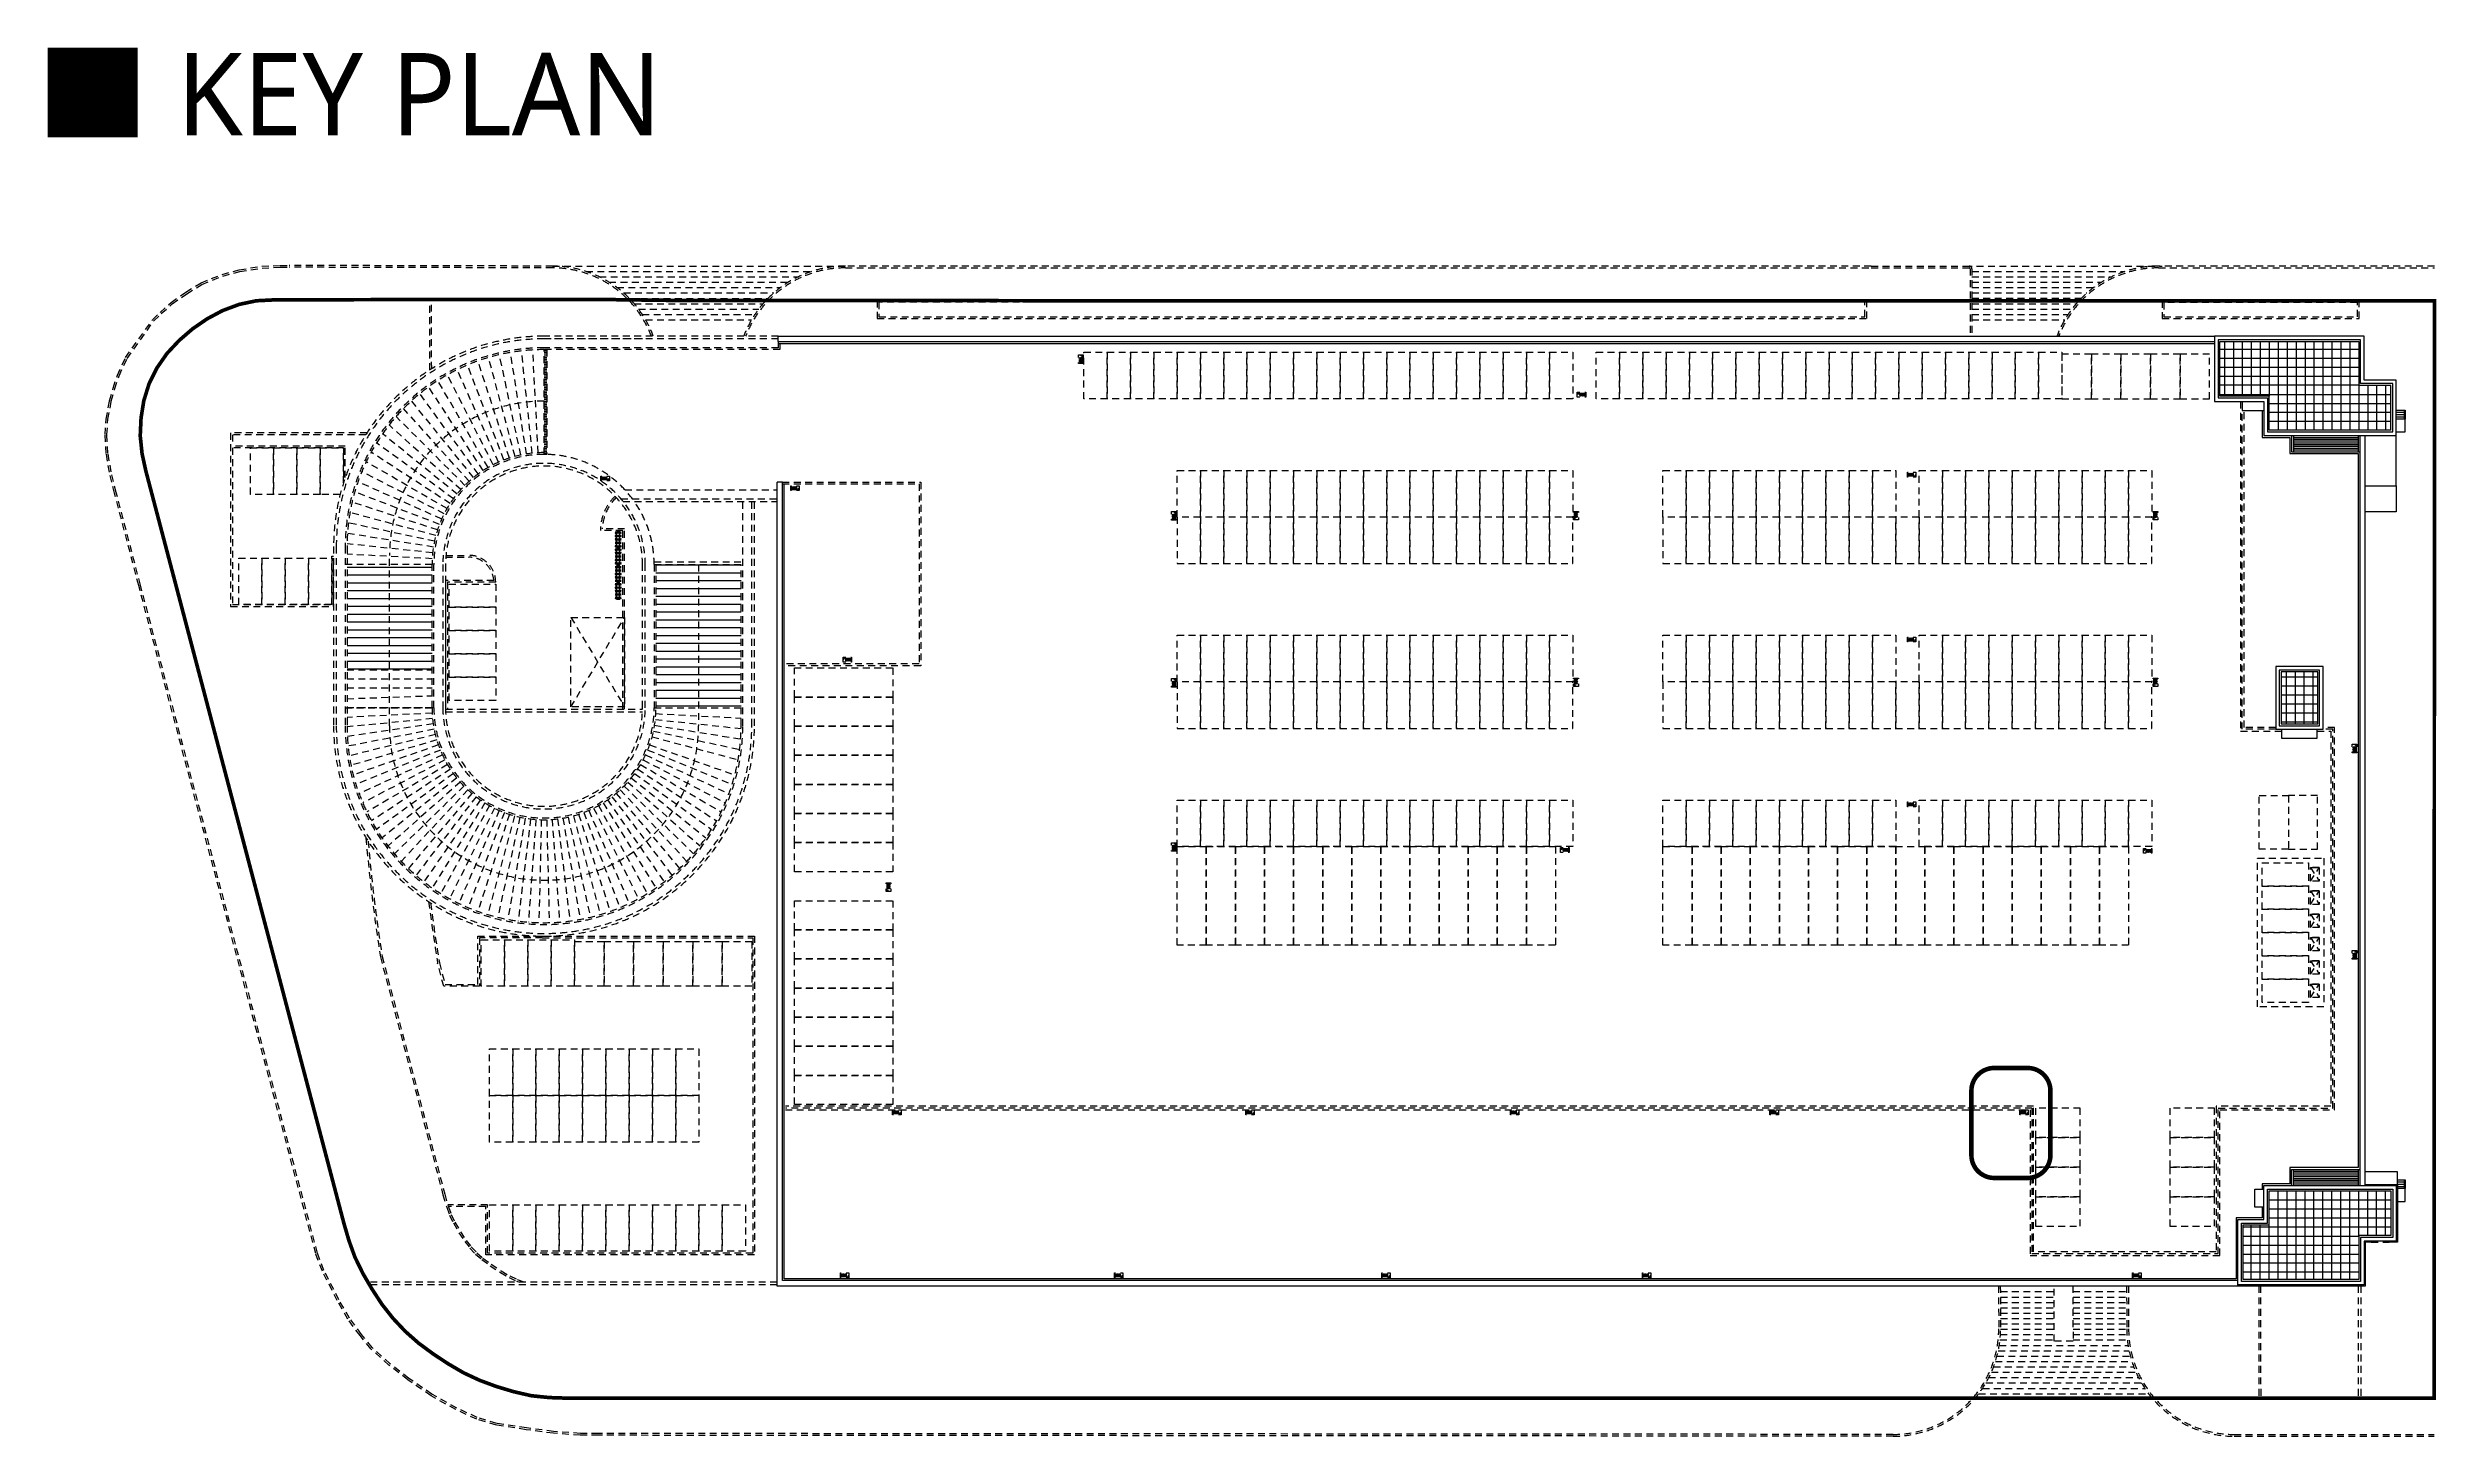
# Model space of a CAD drawing. Header units: millimetres. Extents: x 3775 to 244986, y 1861 to 55808.
# Drawn here: x 155309 to 162279, y 22423 to 26475 of the extents above; entities that cross this region are included whole.
import ezdxf
from ezdxf.enums import TextEntityAlignment as Align

# ---------------------------------------------------------------- set-up
doc = ezdxf.new("R2010")
doc.units = ezdxf.units.MM
doc.header["$LTSCALE"] = 100
doc.header["$MEASUREMENT"] = 0
doc.header["$PDSIZE"] = -10
doc.linetypes.add('-HID', pattern=[2.5, 1.5, -1])
doc.linetypes.add('HIDDEN', pattern=[2, 1, -1])
doc.layers.get('0').update_dxf_attribs({"linetype": 'CONTINUOUS'})
for name, color, linetype in [('ELE2', 3, 'CONTINUOUS'), ('ELE3', 6, 'CONTINUOUS'), ('ELE6', 8, 'CONTINUOUS'), ('ELE9', 9, 'CONTINUOUS'), ('ETC', 9, 'CONTINUOUS'), ('FAC', 6, 'CONTINUOUS'), ('FIN(패널-T75 글라스울)', 6, 'CONTINUOUS'), ('HAT-252', 252, 'CONTINUOUS'), ('IHC', 3, 'CONTINUOUS'), ('LAND-2', 4, 'CONTINUOUS'), ('LAND-3', 9, 'CONTINUOUS'), ('LED', 7, 'CONTINUOUS'), ('TEXT', 3, 'CONTINUOUS'), ('TEXT(AXIS)', 2, 'CONTINUOUS'), ('트렌치', 9, 'CONTINUOUS')]:
    doc.layers.add(name, color=color, linetype=linetype)
doc.styles.add('MAP_맑은고딕', font='malgun_0.ttf')
doc.styles.add('나눔바른고딕', font='NanumBarunGothic.ttf')

# ---------------------------------------------------------------- blocks, each defined once
blk = doc.blocks.new('소화전(H)')
at = {"layer": 'IHC'}
h = blk.add_hatch(color=3, dxfattribs=at)
h.dxf.hatch_style = 1
h.paths.add_polyline_path([(-2.8, 0), (2.8, -1.8), (2.8, 0)])
at = {"linetype": 'HIDDEN', "ltscale": 0.2}
for points in [[(-2.8, -4.4), (-5.7, -4.4), (-5.7, 1), (-2.8, 1)], [(2.8, 1), (3.8, 1), (3.8, -4.4), (2.8, -4.4)]]:
    blk.add_lwpolyline(points, dxfattribs=at)
at = {"layer": 'IHC', "color": 3}
for p, q in [((2.8, -1.8), (-2.8, 0)), ((-2.8, -1.8), (2.8, -1.8))]:
    blk.add_line(p, q, dxfattribs=at)
blk.add_lwpolyline([(2.8, -1.8), (-2.8, -1.8), (-2.8, 0), (2.8, 0)], close=True, dxfattribs=at)
for centre in [(-2, -2.6), (0, -2.6), (2.1, -2.6)]:
    blk.add_circle(centre, 0.83, dxfattribs=at)
blk.add_arc((-3.8, -0.9), 1, 313.176, 226.824, dxfattribs=at)
at = {"layer": 'IHC', "color": 2, "style": 'MAP_맑은고딕'}
for s, p in [('L', (-1.8, -2.6)), ('B', (0.1, -2.6)), ('P', (2, -2.6))]:
    blk.add_text(s, height=1.38, rotation=180, dxfattribs=at).set_placement(p, align=Align.MIDDLE_CENTER)
blk = doc.blocks.new('A$C5041cb64')
for p, xscale, yscale, zscale, rotation in [((-445597, 170358), 100, 100, 100, 270), ((-302558, 164042), 100, 100, 100, 270), ((-498978, 156966), 100, 100, 100, 179.9999999999999), ((-353083, 157377), 100, 100, 100, 180), ((-477785, 155877), 100, 100, 100, 179.9999999999999), ((-435197, 152860), 100, 100, 100, 270), ((-390639, 153066), 100.0000000000001, 100.0000000000001, 100.0000000000001, 90), ((-325923, 153066), 100.0000000000001, 100.0000000000001, 100.0000000000001, 90), ((-353083, 138977), 100, 100, 100, 180), ((-435197, 134216), 100, 100, 100, 270), ((-390639, 134460), 100.0000000000001, 100.0000000000001, 100.0000000000001, 90), ((-325923, 134460), 100.0000000000001, 100.0000000000001, 100.0000000000001, 90), ((-303358, 126888), 100, 100, 100, 270), ((-353083, 120577), 100, 100, 100, 180), ((-435197, 115881), 100, 100, 100, 270), ((-467402, 111583), 100.0000000000001, 100.0000000000001, 100.0000000000001, 90), ((-303358, 103828), 100, 100, 100, 270), ((-466413, 86177), 100, 100, 100, 179.9999999999999), ((-426970, 86177), 100, 100, 100, 179.9999999999999), ((-397417, 86177), 100, 100, 100, 179.9999999999999), ((-368432, 86177), 100, 100, 100, 179.9999999999999), ((-340538, 86177), 100, 100, 100, 179.9999999999999), ((-302558, 75636), 100, 100, 100, 270), ((-472234, 67972), 100, 100, 100, 179.9999999999999), ((-441627, 67972), 100, 100, 100, 179.9999999999999), ((-411782, 67972), 100, 100, 100, 179.9999999999999), ((-382671, 67972), 100, 100, 100, 179.9999999999999), ((-327927, 67972), 100, 100, 100, 179.9999999999999)]:
    blk.add_blockref('소화전(H)', p, dxfattribs=dict(xscale=xscale, yscale=yscale, zscale=zscale, rotation=rotation))
at = {"xscale": 100, "yscale": 100, "zscale": 100}
for p in [(-389757, 166666), (-471734, 137066), (-391612, 115811), (-326525, 115712)]:
    blk.add_blockref('소화전(H)', p, dxfattribs=at)
blk = doc.blocks.new('KEY PLAN_계단실G')
at = {"layer": 'ELE9', "linetype": '-HID', "ltscale": 0.1}
h = blk.add_hatch(dxfattribs=at)
h.set_pattern_fill('ANSI31', color=253, scale=29.4, angle=135)
h.set_pattern_definition([(180, (-8950.4118, -714689.1596), (-2e-16, -3.675), [])])
h.paths.add_polyline_path([(-4131.7, -106.8), (-4137.6, -106.8), (-4137.6, -336.1, -0.003049), (-4134.6, -336.2), (-4131.7, -336.2)])
h = blk.add_hatch(dxfattribs=at)
h.set_pattern_fill('ANSI31', color=253, scale=137.2, angle=135)
h.set_pattern_definition([(180, (-709787.08, -9474.785), (-1e-15, -17.15), [])])
h.paths.add_polyline_path([(-4568.8, -577.2), (-4568.8, -807.8), (-4382.6, -807.8), (-4382.6, -577.2)])
h = blk.add_hatch(dxfattribs=at)
h.set_pattern_fill('ANSI31', color=253, scale=137.2, angle=135)
h.set_pattern_definition([(180, (-709787.08, -9435.585), (-1e-15, -17.15), [])])
h.paths.add_polyline_path([(-3706.4, -890.8), (-3706.4, -577.2), (-3892.6, -577.2), (-3892.6, -890.8)])
at = {"layer": 'ELE2', "color": 253, "ltscale": 0.1}
for points in [[(-3625, -89.2), (-3625, -77.4), (-481.2, -77.4)], [(-3625, -89.2), (-481.2, -89.2)], [(-151.4, -295), (-163.2, -295), (-163.2, -1936.5), (-151.4, -1936.5), (-151.4, -295)], [(-430.2, -2156.5), (-3627.5, -2156.5), (-3627.5, -396.9)], [(-430.2, -2144.7), (-3615.7, -2144.7), (-3615.7, -396.9), (-3627.5, -396.9)], [(-334.7, -937.9), (-334.7, -957.5), (-256.3, -957.5), (-256.3, -937.9)], [(-430.2, -2156.5), (-430.2, -2144.7)]]:
    blk.add_lwpolyline(points, dxfattribs=at)
at = {"layer": 'ELE3', "color": 253, "ltscale": 0.1}
for points in [[(-151.4, -404.7), (-83.3, -404.7), (-83.3, -295)], [(-151.4, -1934), (-80.9, -1934), (-80.9, -2060.5), (-99, -2060.5)], [(-138.2, -2060.5), (-151.4, -2060.5), (-151.4, -2156.5), (-430.2, -2156.5)]]:
    blk.add_lwpolyline(points, dxfattribs=at)
at = {"layer": 'ELE6', "color": 253, "ltscale": 0.1}
for points in [[(-83.3, -239.1), (-63.7, -239.1)], [(-83.3, -244), (-65.7, -244)], [(-83.3, -248.9), (-65.7, -248.9)], [(-83.3, -253.8), (-65.7, -253.8)], [(-83.3, -287.1), (-63.7, -287.1), (-63.7, -258.7), (-83.3, -258.7)], [(-65.7, -258.7), (-65.7, -239.1)], [(-64.7, -258.7), (-64.7, -239.1)], [(-64.7, -244), (-63.7, -244)], [(-64.7, -248.9), (-63.7, -248.9)], [(-64.7, -253.8), (-63.7, -253.8)], [(-63.7, -239.1), (-63.7, -258.7)], [(-83.3, -404.7), (-83.3, -461.6), (-151.4, -461.6)], [(-312.6, -1901.2), (-163.2, -1901.2)], [(-80.9, -1934), (-80.9, -1906.6), (-151.4, -1906.6)], [(-80.9, -1923.7), (-63.7, -1923.7)], [(-80.9, -1928.6), (-65.7, -1928.6)], [(-80.9, -1933.5), (-65.7, -1933.5)], [(-65.7, -1943.3), (-65.7, -1923.7)], [(-64.7, -1943.3), (-64.7, -1923.7)], [(-64.7, -1928.6), (-63.7, -1928.6)], [(-64.7, -1933.5), (-63.7, -1933.5)], [(-63.7, -1923.7), (-63.7, -1943.3)], [(-80.9, -1938.4), (-65.7, -1938.4)], [(-80.9, -1971.8), (-63.7, -1971.8), (-63.7, -1943.3), (-80.9, -1943.3)], [(-64.7, -1938.4), (-63.7, -1938.4)]]:
    blk.add_lwpolyline(points, dxfattribs=at)
at = {"layer": 'ELE6', "color": 253, "ltscale": 5}
for points in [[(-312.6, -330.3), (-163.2, -330.3)], [(-308.7, -322.4), (-167.1, -322.4)], [(-308.7, -326.3), (-167.1, -326.3)], [(-308.7, -1905.1), (-167.1, -1905.1)], [(-308.7, -1909), (-167.1, -1909)]]:
    blk.add_lwpolyline(points, dxfattribs=at)
at = {"layer": 'ELE9', "color": 253, "linetype": '-HID', "ltscale": 0.1}
for p, q in [((-3625, -102.9), (-4137.6, -102.9)), ((-3702.4, -930), (-3702.4, -439)), ((-3979.1, -506.3), (-3979.1, -504.8)), ((-3979.1, -504.8), (-3971.6, -504.8)), ((-3979.1, -507.9), (-3979.1, -506.7)), ((-3979.1, -513.8), (-3979.1, -508.3)), ((-3979.1, -515.4), (-3979.1, -514.2)), ((-3979.1, -521.3), (-3979.1, -515.8)), ((-3979.1, -522.9), (-3979.1, -521.7)), ((-3978.7, -507.9), (-3978.7, -506.7)), ((-3978.7, -515.4), (-3978.7, -514.2)), ((-3978.7, -522.9), (-3978.7, -521.7)), ((-3978.4, -507.9), (-3978.4, -506.7)), ((-3978.4, -515.4), (-3978.4, -514.2)), ((-3978.4, -522.9), (-3978.4, -521.7)), ((-3978.1, -506.3), (-3978.1, -505.8)), ((-3978.1, -505.8), (-3972.6, -505.8)), ((-3978.1, -507.9), (-3978.1, -506.7)), ((-3978.1, -513.8), (-3978.1, -508.3)), ((-3978.1, -515.4), (-3978.1, -514.2)), ((-3978.1, -521.3), (-3978.1, -515.8)), ((-3978.1, -522.9), (-3978.1, -521.7)), ((-3972.6, -506.3), (-3972.6, -505.8)), ((-3972.6, -507.9), (-3972.6, -506.7)), ((-3972.6, -513.8), (-3972.6, -508.3)), ((-3972.6, -515.4), (-3972.6, -514.2)), ((-3972.6, -521.3), (-3972.6, -515.8)), ((-3972.6, -522.9), (-3972.6, -521.7)), ((-3972.2, -507.9), (-3972.2, -506.7)), ((-3972.2, -515.4), (-3972.2, -514.2)), ((-3972.2, -522.9), (-3972.2, -521.7)), ((-3972, -507.9), (-3972, -506.7)), ((-3972, -515.4), (-3972, -514.2)), ((-3972, -522.9), (-3972, -521.7)), ((-3971.6, -506.3), (-3971.6, -504.8)), ((-3971.6, -507.9), (-3971.6, -506.7)), ((-3971.6, -513.8), (-3971.6, -508.3)), ((-3971.6, -515.4), (-3971.6, -514.2)), ((-3971.6, -521.3), (-3971.6, -515.8)), ((-3971.6, -522.9), (-3971.6, -521.7)), ((-3965.1, -893.8), (-3965.1, -502.7)), ((-4572.7, -538), (-4572.7, -930)), ((-4568.8, -538), (-4568.8, -930)), ((-3979.1, -528.8), (-3979.1, -523.3)), ((-3979.1, -536.2), (-3979.1, -530.8)), ((-3979.1, -537.8), (-3979.1, -536.7)), ((-3979.1, -538.3), (-3979.1, -539.8)), ((-3979.1, -539.8), (-3971.6, -539.8)), ((-3979.1, -543.7), (-3979.1, -542.2)), ((-3979.1, -542.2), (-3971.6, -542.2)), ((-3979.1, -545.3), (-3979.1, -544.2)), ((-3979.1, -551.2), (-3979.1, -545.8)), ((-3979.1, -552.8), (-3979.1, -551.6)), ((-3979.1, -558.7), (-3979.1, -553.2)), ((-3979.1, -560.3), (-3979.1, -559.1)), ((-3979.1, -566.2), (-3979.1, -560.7)), ((-3979.1, -573.7), (-3979.1, -568.2)), ((-3979.1, -575.3), (-3979.1, -574.1)), ((-3978.7, -530.4), (-3978.7, -529.2)), ((-3978.7, -537.9), (-3978.7, -536.7)), ((-3978.7, -545.3), (-3978.7, -544.2)), ((-3978.7, -552.8), (-3978.7, -551.6)), ((-3978.7, -560.3), (-3978.7, -559.1)), ((-3978.7, -567.8), (-3978.7, -566.6)), ((-3978.7, -575.3), (-3978.7, -574.1)), ((-3978.4, -530.4), (-3978.4, -529.2)), ((-3978.4, -537.9), (-3978.4, -536.7)), ((-3978.4, -545.3), (-3978.4, -544.2)), ((-3978.4, -552.8), (-3978.4, -551.6)), ((-3978.4, -560.3), (-3978.4, -559.1)), ((-3978.4, -567.8), (-3978.4, -566.6)), ((-3978.4, -575.3), (-3978.4, -574.1)), ((-3978.1, -528.8), (-3978.1, -523.3)), ((-3978.1, -536.2), (-3978.1, -530.8)), ((-3978.1, -537.8), (-3978.1, -536.7)), ((-3978.1, -538.3), (-3978.1, -538.8)), ((-3978.1, -538.8), (-3972.6, -538.8)), ((-3978.1, -543.7), (-3978.1, -543.2)), ((-3978.1, -543.2), (-3972.6, -543.2)), ((-3978.1, -545.3), (-3978.1, -544.2)), ((-3978.1, -551.2), (-3978.1, -545.8)), ((-3978.1, -552.8), (-3978.1, -551.6)), ((-3978.1, -558.7), (-3978.1, -553.2)), ((-3978.1, -560.3), (-3978.1, -559.1)), ((-3978.1, -566.2), (-3978.1, -560.7)), ((-3978.1, -573.7), (-3978.1, -568.2)), ((-3978.1, -575.3), (-3978.1, -574.1)), ((-3972.6, -528.8), (-3972.6, -523.3)), ((-3972.6, -530.4), (-3972.6, -529.2)), ((-3972.6, -536.2), (-3972.6, -530.8)), ((-3972.6, -537.8), (-3972.6, -536.7)), ((-3972.6, -538.3), (-3972.6, -538.8)), ((-3972.6, -543.7), (-3972.6, -543.2)), ((-3972.6, -545.3), (-3972.6, -544.2)), ((-3972.6, -551.2), (-3972.6, -545.8)), ((-3972.6, -552.8), (-3972.6, -551.6)), ((-3972.6, -558.7), (-3972.6, -553.2)), ((-3972.6, -560.3), (-3972.6, -559.1)), ((-3972.6, -566.2), (-3972.6, -560.7)), ((-3972.6, -567.8), (-3972.6, -566.6)), ((-3972.6, -573.7), (-3972.6, -568.2)), ((-3972.6, -575.3), (-3972.6, -574.1)), ((-3972.2, -530.4), (-3972.2, -529.2)), ((-3972.2, -537.9), (-3972.2, -536.7)), ((-3972.2, -545.3), (-3972.2, -544.2)), ((-3972.2, -552.8), (-3972.2, -551.6)), ((-3972.2, -560.3), (-3972.2, -559.1)), ((-3972.2, -567.8), (-3972.2, -566.6)), ((-3972.2, -575.3), (-3972.2, -574.1)), ((-3972, -530.4), (-3972, -529.2)), ((-3972, -537.9), (-3972, -536.7)), ((-3972, -545.3), (-3972, -544.2)), ((-3972, -552.8), (-3972, -551.6)), ((-3972, -560.3), (-3972, -559.1)), ((-3972, -567.8), (-3972, -566.6)), ((-3972, -575.3), (-3972, -574.1)), ((-3971.6, -528.8), (-3971.6, -523.3)), ((-3971.6, -530.4), (-3971.6, -529.2)), ((-3971.6, -536.2), (-3971.6, -530.8)), ((-3971.6, -537.8), (-3971.6, -536.7)), ((-3971.6, -538.3), (-3971.6, -539.8)), ((-3971.6, -543.7), (-3971.6, -542.2)), ((-3971.6, -545.3), (-3971.6, -544.2)), ((-3971.6, -551.2), (-3971.6, -545.8)), ((-3971.6, -552.8), (-3971.6, -551.6)), ((-3971.6, -558.7), (-3971.6, -553.2)), ((-3971.6, -560.3), (-3971.6, -559.1)), ((-3971.6, -566.2), (-3971.6, -560.7)), ((-3971.6, -567.8), (-3971.6, -566.6)), ((-3971.6, -573.7), (-3971.6, -568.2)), ((-3971.6, -575.3), (-3971.6, -574.1)), ((-4382.6, -890.8), (-4382.6, -577.2)), ((-4378.6, -890.8), (-4378.6, -577.2)), ((-3979.1, -575.7), (-3979.1, -577.2)), ((-3979.1, -577.2), (-3971.6, -577.2)), ((-3979.1, -581.9), (-3979.1, -580.4)), ((-3979.1, -580.4), (-3971.6, -580.4)), ((-3979.1, -583.5), (-3979.1, -582.4)), ((-3979.1, -589.4), (-3979.1, -584)), ((-3979.1, -591), (-3979.1, -589.8)), ((-3979.1, -596.9), (-3979.1, -591.4)), ((-3979.1, -598.5), (-3979.1, -597.3)), ((-3979.1, -604.4), (-3979.1, -598.9)), ((-3979.1, -611.9), (-3979.1, -606.4)), ((-3979.1, -613.5), (-3979.1, -612.3)), ((-3979.1, -613.9), (-3979.1, -615.4)), ((-3979.1, -615.4), (-3971.6, -615.4)), ((-3979.1, -619.3), (-3979.1, -617.8)), ((-3979.1, -617.8), (-3971.6, -617.8)), ((-3979.1, -620.9), (-3979.1, -619.8)), ((-3979.1, -626.8), (-3979.1, -621.4)), ((-3979.1, -628.4), (-3979.1, -627.3)), ((-3978.7, -583.5), (-3978.7, -582.4)), ((-3978.7, -591), (-3978.7, -589.8)), ((-3978.7, -598.5), (-3978.7, -597.3)), ((-3978.7, -606), (-3978.7, -604.8)), ((-3978.7, -613.5), (-3978.7, -612.3)), ((-3978.7, -620.9), (-3978.7, -619.8)), ((-3978.7, -628.4), (-3978.7, -627.3)), ((-3978.4, -583.5), (-3978.4, -582.4)), ((-3978.4, -591), (-3978.4, -589.8)), ((-3978.4, -598.5), (-3978.4, -597.3)), ((-3978.4, -606), (-3978.4, -604.8)), ((-3978.4, -613.5), (-3978.4, -612.3)), ((-3978.4, -620.9), (-3978.4, -619.8)), ((-3978.4, -628.4), (-3978.4, -627.3)), ((-3978.1, -575.7), (-3978.1, -576.2)), ((-3978.1, -576.2), (-3972.6, -576.2)), ((-3978.1, -581.9), (-3978.1, -581.4)), ((-3978.1, -581.4), (-3972.6, -581.4)), ((-3978.1, -583.5), (-3978.1, -582.4)), ((-3978.1, -589.4), (-3978.1, -584)), ((-3978.1, -591), (-3978.1, -589.8)), ((-3978.1, -596.9), (-3978.1, -591.4)), ((-3978.1, -598.5), (-3978.1, -597.3)), ((-3978.1, -604.4), (-3978.1, -598.9)), ((-3978.1, -611.9), (-3978.1, -606.4)), ((-3978.1, -613.5), (-3978.1, -612.3)), ((-3978.1, -613.9), (-3978.1, -614.4)), ((-3978.1, -614.4), (-3972.6, -614.4)), ((-3978.1, -619.3), (-3978.1, -618.8)), ((-3978.1, -618.8), (-3972.6, -618.8)), ((-3978.1, -620.9), (-3978.1, -619.8)), ((-3978.1, -626.8), (-3978.1, -621.4)), ((-3978.1, -628.4), (-3978.1, -627.3)), ((-3972.6, -575.7), (-3972.6, -576.2)), ((-3972.6, -581.9), (-3972.6, -581.4)), ((-3972.6, -583.5), (-3972.6, -582.4)), ((-3972.6, -589.4), (-3972.6, -584)), ((-3972.6, -591), (-3972.6, -589.8)), ((-3972.6, -596.9), (-3972.6, -591.4)), ((-3972.6, -598.5), (-3972.6, -597.3)), ((-3972.6, -604.4), (-3972.6, -598.9)), ((-3972.6, -606), (-3972.6, -604.8)), ((-3972.6, -611.9), (-3972.6, -606.4)), ((-3972.6, -613.5), (-3972.6, -612.3)), ((-3972.6, -613.9), (-3972.6, -614.4)), ((-3972.6, -619.3), (-3972.6, -618.8)), ((-3972.6, -620.9), (-3972.6, -619.8)), ((-3972.6, -626.8), (-3972.6, -621.4)), ((-3972.6, -628.4), (-3972.6, -627.3)), ((-3972.2, -583.5), (-3972.2, -582.4)), ((-3972.2, -591), (-3972.2, -589.8)), ((-3972.2, -598.5), (-3972.2, -597.3)), ((-3972.2, -606), (-3972.2, -604.8)), ((-3972.2, -613.5), (-3972.2, -612.3)), ((-3972.2, -620.9), (-3972.2, -619.8)), ((-3972.2, -628.4), (-3972.2, -627.3)), ((-3972, -583.5), (-3972, -582.4)), ((-3972, -591), (-3972, -589.8)), ((-3972, -598.5), (-3972, -597.3)), ((-3972, -606), (-3972, -604.8)), ((-3972, -613.5), (-3972, -612.3)), ((-3972, -620.9), (-3972, -619.8)), ((-3972, -628.4), (-3972, -627.3)), ((-3971.6, -575.7), (-3971.6, -577.2)), ((-3971.6, -581.9), (-3971.6, -580.4)), ((-3971.6, -583.5), (-3971.6, -582.4)), ((-3971.6, -589.4), (-3971.6, -584)), ((-3971.6, -591), (-3971.6, -589.8)), ((-3971.6, -596.9), (-3971.6, -591.4)), ((-3971.6, -598.5), (-3971.6, -597.3)), ((-3971.6, -604.4), (-3971.6, -598.9)), ((-3971.6, -606), (-3971.6, -604.8)), ((-3971.6, -611.9), (-3971.6, -606.4)), ((-3971.6, -613.5), (-3971.6, -612.3)), ((-3971.6, -613.9), (-3971.6, -615.4)), ((-3971.6, -619.3), (-3971.6, -617.8)), ((-3971.6, -620.9), (-3971.6, -619.8)), ((-3971.6, -626.8), (-3971.6, -621.4)), ((-3971.6, -628.4), (-3971.6, -627.3)), ((-3896.5, -577.2), (-3896.5, -890.8)), ((-3892.6, -577.2), (-3892.6, -890.8)), ((-3706.4, -930), (-3706.4, -577.2)), ((-3979.1, -634.3), (-3979.1, -628.9)), ((-3979.1, -635.9), (-3979.1, -634.7)), ((-3979.1, -641.8), (-3979.1, -636.4)), ((-3979.1, -649.3), (-3979.1, -643.8)), ((-3979.1, -650.9), (-3979.1, -649.7)), ((-3979.1, -651.3), (-3979.1, -652.9)), ((-3979.1, -652.9), (-3971.6, -652.9)), ((-3978.7, -635.9), (-3978.7, -634.7)), ((-3978.7, -643.4), (-3978.7, -642.2)), ((-3978.7, -650.9), (-3978.7, -649.7)), ((-3978.4, -635.9), (-3978.4, -634.7)), ((-3978.4, -643.4), (-3978.4, -642.2)), ((-3978.4, -650.9), (-3978.4, -649.7)), ((-3978.1, -634.3), (-3978.1, -628.9)), ((-3978.1, -635.9), (-3978.1, -634.7)), ((-3978.1, -641.8), (-3978.1, -636.4)), ((-3978.1, -649.3), (-3978.1, -643.8)), ((-3978.1, -650.9), (-3978.1, -649.7)), ((-3978.1, -651.3), (-3978.1, -651.9)), ((-3978.1, -651.9), (-3972.6, -651.9)), ((-3972.6, -634.3), (-3972.6, -628.9)), ((-3972.6, -635.9), (-3972.6, -634.7)), ((-3972.6, -641.8), (-3972.6, -636.4)), ((-3972.6, -643.4), (-3972.6, -642.2)), ((-3972.6, -649.3), (-3972.6, -643.8)), ((-3972.6, -650.9), (-3972.6, -649.7)), ((-3972.6, -651.3), (-3972.6, -651.9)), ((-3972.2, -635.9), (-3972.2, -634.7)), ((-3972.2, -643.4), (-3972.2, -642.2)), ((-3972.2, -650.9), (-3972.2, -649.7)), ((-3972, -635.9), (-3972, -634.7)), ((-3972, -643.4), (-3972, -642.2)), ((-3972, -650.9), (-3972, -649.7)), ((-3971.6, -634.3), (-3971.6, -628.9)), ((-3971.6, -635.9), (-3971.6, -634.7)), ((-3971.6, -641.8), (-3971.6, -636.4)), ((-3971.6, -643.4), (-3971.6, -642.2)), ((-3971.6, -649.3), (-3971.6, -643.8)), ((-3971.6, -650.9), (-3971.6, -649.7)), ((-3971.6, -651.3), (-3971.6, -652.9)), ((-4568.8, -870.9), (-4382.6, -864.4))]:
    blk.add_line(p, q, dxfattribs=at)
for points in [[(-4018.5, -2483.2), (-4058.2, -2483.2), (-4117, -2478.7), (-4176.8, -2470.9), (-4241.6, -2461), (-4285, -2448), (-4330.4, -2427), (-4384.9, -2396.5), (-4435.9, -2361.9), (-4477, -2329.6), (-4516.9, -2293.6), (-4540.3, -2265), (-4566.7, -2228.8), (-4590.1, -2188.4), (-4622.8, -2123.8), (-4637.2, -2085.6), (-4765.8, -1601.3), (-5022.6, -631.1), (-5024.8, -622.9), (-5077.6, -420.9), (-5088.9, -375.4), (-5095.9, -333.9), (-5098.3, -292.7), (-5096, -258.9), (-5088.5, -218.7), (-5080.6, -191.1), (-5071.4, -162.9), (-5053.6, -124.1), (-4994.4, -41.4), (-4978.1, -25.2), (-4954, -3.7), (-4921.8, 18.9), (-4888.3, 39.3), (-4842.1, 57.9), (-4804.5, 68), (-4755.2, 75.7), (-4714.7, 77.5), (-4695.1, 77.5)], [(-4018.5, -2479.3), (-4058.1, -2479.2), (-4116.6, -2474.8), (-4176.2, -2467), (-4240.8, -2457.1), (-4283.6, -2444.3), (-4328.6, -2423.5), (-4382.9, -2393.2), (-4433.6, -2358.7), (-4474.4, -2326.6), (-4514.1, -2290.9), (-4537.2, -2262.6), (-4563.4, -2226.6), (-4586.7, -2186.5), (-4619.2, -2122.2), (-4633.4, -2084.4), (-4761.7, -1601.3), (-5020.9, -622.3), (-5073.8, -419.9), (-5085, -374.6), (-5092, -333.5), (-5094.4, -292.7), (-5092.1, -259.4), (-5084.7, -219.6), (-5076.9, -192.2), (-5067.8, -164.3), (-5050.2, -126.1), (-4991.4, -43.9), (-4975.4, -28.1), (-4951.5, -6.8), (-4919.7, 15.6), (-4886.6, 35.8), (-4840.8, 54.2), (-4803.7, 64.1), (-4754.8, 71.8), (-4714.6, 73.6), (-4695.1, 73.6)], [(-4118.9, 76), (-4695.1, 77.4)], [(-4118.9, 72.1), (-4695.1, 73.5)], [(-4118.9, 76), (-3478, 76)], [(-4045.6, 64.2), (-3552.1, 64.2)], [(-4016.5, 52.5), (-3581.3, 52.5)], [(-1027, 76), (-595.8, 76)], [(-1012.3, 64.3), (-677.7, 64.3)], [(-1012.3, 52.5), (-706.9, 52.5)], [(-4387.4, -151.1), (-4387.5, 2.6)], [(-4383.5, -148.6), (-4383.6, 2.6)], [(-3995.1, 40.7), (-3602.8, 40.7)], [(-3977.9, 28.9), (-3620.2, 28.9)], [(-3963.4, 17.2), (-3634.7, 17.2)], [(-3951, 5.4), (-3647.2, 5.4)], [(-1012.3, 40.7), (-728.5, 40.7)], [(-1012.3, 29), (-745.8, 29)], [(-1012.3, 17.2), (-760.4, 17.2)], [(-1012.3, 5.5), (-772.9, 5.5)], [(-3940.2, -6.3), (-3658.1, -6.3)], [(-3930.8, -18.1), (-3667.6, -18.1)], [(-3922.5, -29.9), (-3676, -29.9)], [(-3915.3, -41.6), (-3683.4, -41.6)], [(-1012.3, -6.3), (-783.7, -6.3)], [(-1012.3, -18.1), (-793.3, -18.1)], [(-1012.3, -29.8), (-801.6, -29.8)], [(-1012.3, -41.6), (-809, -41.6)], [(-3625, -83.3), (-4137.6, -83.3)], [(-3621.1, -93.1), (-3621.1, -106.8), (-4137.6, -106.8)], [(-3625, -89.2), (-3625, -102.9)], [(-4237.2, -353.4), (-4327.4, -150.9)], [(-4225.4, -348.5), (-4305.1, -140.7)], [(-4213.3, -344.2), (-4282.3, -131.8)], [(-4201, -340.6), (-4258.9, -124.3)], [(-4188.5, -337.6), (-4235.2, -118)], [(-4175.9, -335.2), (-4211.1, -113.1)], [(-4163.2, -333.6), (-4186.7, -109.6)], [(-4150.4, -332.6), (-4162.2, -107.5)], [(-4137.6, -336.1), (-4137.6, -106.8)], [(-4281.6, -379), (-4409.3, -203.2)], [(-4271, -371.7), (-4390, -188.5)], [(-4260.1, -365), (-4369.9, -174.8)], [(-4248.8, -358.9), (-4349, -162.2)], [(-4310.8, -404), (-4461.4, -253.3)], [(-4301.5, -395.1), (-4445, -235.7)], [(-4291.7, -386.8), (-4427.7, -219)], [(-4525.1, -289.1), (-4823.6, -289.1), (-4823.6, -668.9), (-4598.2, -668.9), (-4598.2, -563)], [(-4527.6, -293), (-4819.6, -293), (-4819.6, -318)], [(-4335.8, -433.2), (-4504.1, -310.9)], [(-4328, -423), (-4491, -291)], [(-4319.6, -413.3), (-4476.8, -271.8)], [(-4572.7, -386.9), (-4572.7, -318), (-4819.6, -318)], [(-4572.7, -386.9), (-4572.7, -318), (-4819.6, -318)], [(-4576.6, -398.7), (-4576.6, -321.9), (-4819.6, -321.9), (-4819.6, -664.9), (-4602.1, -664.9), (-4602.1, -559.1), (-4598.2, -559.1)], [(-4583.8, -423.9), (-4627.6, -423.9), (-4627.6, -321.9), (-4576.6, -321.9), (-4576.6, -398.7)], [(-4349.7, -454.7), (-4526.8, -352.5)], [(-4343, -443.8), (-4516, -331.4)], [(-4366.3, -489.4), (-4551.8, -418.2)], [(-4361.4, -477.6), (-4544.7, -396)], [(-4355.9, -466), (-4536.4, -374)], [(-3960.5, -413.6), (-3627.5, -413.6)], [(-3615.7, -396.9), (-3312.9, -396.9), (-3312.9, -798.7), (-3613.3, -798.7)], [(-3615.7, -400.8), (-3316.8, -400.8), (-3316.8, -794.8), (-3613.3, -794.8)], [(-4374.2, -513.8), (-4562.3, -463.4)], [(-4370.6, -501.5), (-4557.6, -440.7)], [(-3969.3, -433.2), (-3627.5, -433.2)], [(-3964.5, -439), (-3627.5, -439)], [(-4379.5, -538.9), (-4567.8, -509.1)], [(-4377.2, -526.3), (-4565.6, -486.2)], [(-3965.1, -502.7), (-4014.1, -502.7)], [(-3961.2, -498.8), (-4010.1, -498.8)], [(-3961.2, -893.8), (-3961.2, -498.8)], [(-4382.2, -564.4), (-4568.8, -554.6)], [(-4381.2, -551.6), (-4568.7, -531.9)], [(-3896.5, -571.3), (-3702.4, -571.3)], [(-4382.6, -577.2), (-4572.7, -577.2)], [(-3896.5, -577.2), (-3702.4, -577.2)], [(-4078.8, -888.9), (-3961.2, -692.9)], [(-4078.8, -692.9), (-3961.2, -888.9)], [(-4568.8, -807.8), (-4382.6, -807.8)], [(-4568.8, -827.4), (-4382.6, -827.4)], [(-4568.8, -827.4), (-4382.6, -827.4)], [(-4568.8, -847), (-4382.6, -847)], [(-4572.7, -890.8), (-4378.6, -890.8)], [(-4378.6, -890.8), (-4572.7, -890.8)], [(-4382.6, -890.8), (-4568.8, -890.8)], [(-4382.3, -902.7), (-4568.8, -911.7)], [(-4381.4, -914.5), (-4568.8, -932.6)], [(-4380, -926.2), (-4568.1, -953.7)], [(-4378, -937.9), (-4566.4, -974.8)], [(-4353.2, -893.8), (-3922, -893.8)], [(-4353.2, -899.6), (-3922.1, -899.6)], [(-3896.5, -890.8), (-3702.4, -890.8)], [(-3895.6, -929.1), (-3707.3, -959)], [(-3893.9, -916.4), (-3706.4, -936.1)], [(-3892.9, -903.6), (-3706.4, -913.4)], [(-4375.4, -949.5), (-4563.7, -995.9)], [(-4372.3, -960.9), (-4563.7, -1018)], [(-4368.7, -972.1), (-4555.1, -1037.7)], [(-4364.5, -983.2), (-4549.2, -1058.4)], [(-3910.6, -983.2), (-3725.9, -1058.4)], [(-3906.4, -972.1), (-3720, -1037.7)], [(-3900.9, -954.2), (-3712.9, -1004.6)], [(-3897.9, -941.8), (-3709.5, -981.8)], [(-4359.7, -994.1), (-4542.3, -1078.9)], [(-4354.5, -1004.7), (-4534.3, -1099)], [(-4348.7, -1015), (-4525.2, -1118.8)], [(-4342.5, -1025.1), (-4515.2, -1138.2)], [(-4335.8, -1034.8), (-4504.1, -1157.1)], [(-4328.6, -1044.2), (-4492, -1175.5)], [(-3946.5, -1044.2), (-3783.1, -1175.5)], [(-3939.4, -1034.8), (-3771, -1157.1)], [(-3932.6, -1025.1), (-3759.9, -1138.2)], [(-3926.4, -1015), (-3749.9, -1118.8)], [(-3920.6, -1004.7), (-3740.9, -1099)], [(-3915.4, -994.1), (-3732.9, -1078.9)], [(-4320.9, -1053.3), (-4479, -1193.3)], [(-4312.9, -1062), (-4465.1, -1210.5)], [(-4304.4, -1070.2), (-4450.2, -1227)], [(-4295.5, -1078.1), (-4434.5, -1242.7)], [(-4286.3, -1085.5), (-4417.9, -1257.7)], [(-4276.7, -1092.5), (-4400.5, -1271.8)], [(-3998.4, -1092.5), (-3874.6, -1271.8)], [(-3988.8, -1085.5), (-3857.2, -1257.7)], [(-3979.6, -1078.1), (-3840.7, -1242.7)], [(-3970.7, -1070.2), (-3824.9, -1227)], [(-3962.2, -1062), (-3810.1, -1210.5)], [(-3954.2, -1053.3), (-3796.1, -1193.3)], [(-4266.8, -1098.9), (-4382.4, -1285)], [(-4256.6, -1104.9), (-4363.6, -1297.2)], [(-4246.1, -1110.4), (-4344.1, -1308.5)], [(-4235.4, -1115.4), (-4324, -1318.8)], [(-4224.4, -1119.9), (-4303.4, -1328.1)], [(-4213.3, -1123.8), (-4282.3, -1336.2)], [(-4201.9, -1127.2), (-4260.7, -1343.3)], [(-4190.4, -1130), (-4238.8, -1349.2)], [(-4178.8, -1132.3), (-4216.7, -1353.9)], [(-4167.1, -1134), (-4194.2, -1357.5)], [(-4155.3, -1135.2), (-4171.6, -1359.9)], [(-4143.5, -1135.7), (-4148.9, -1361.1)], [(-4131.6, -1135.7), (-4126.2, -1361.1)], [(-4119.8, -1135.2), (-4103.5, -1359.9)], [(-4108, -1134), (-4080.9, -1357.5)], [(-4096.3, -1132.3), (-4058.5, -1353.9)], [(-4084.7, -1130), (-4036.3, -1349.2)], [(-4073.2, -1127.2), (-4014.4, -1343.3)], [(-4061.9, -1123.8), (-3992.8, -1336.2)], [(-4050.7, -1119.9), (-3971.7, -1328.1)], [(-4039.7, -1115.4), (-3951.1, -1318.8)], [(-4029, -1110.4), (-3931, -1308.5)], [(-4018.5, -1104.9), (-3911.6, -1297.2)], [(-4008.3, -1098.9), (-3892.7, -1285)], [(-4141.5, -1394.5), (-3680.9, -1394.5), (-3680.9, -2084.5), (-4261, -2084.5), (-4261, -1978.6), (-4348.1, -1978.6)], [(-4141.5, -1390.6), (-3677, -1390.6), (-3677, -2088.4), (-4265, -2088.4), (-4265, -1982.5), (-4347, -1982.5)], [(-4495.8, -1435.9), (-4358.7, -1956.6), (-4350.6, -1984.2), (-4344.3, -2001.7), (-4336, -2018.5), (-4323.7, -2039.7), (-4311, -2059), (-4299.7, -2073.3), (-4287.2, -2086.6), (-4273.7, -2098.6), (-4255.7, -2111.9), (-4233.2, -2126.8), (-4214.2, -2137.9), (-4197.6, -2145.7), (-4190.8, -2148.2)], [(-4492, -1434.9), (-4354.9, -1955.6), (-4346.9, -1982.9), (-4340.7, -2000.2), (-4332.6, -2016.7), (-4320.3, -2037.6), (-4307.8, -2056.7), (-4296.7, -2070.8), (-4284.5, -2083.8), (-4271.2, -2095.6), (-4253.4, -2108.7), (-4231.1, -2123.5), (-4212.4, -2134.4), (-4196.1, -2142), (-4179.5, -2148.2)], [(-3627.5, -2148.2), (-4522.3, -2148.2)], [(-3627.5, -2154), (-4518.9, -2154)], [(-949.6, -2168.8), (-832, -2168.8)], [(-949.6, -2180.5), (-832, -2180.5)], [(-949.6, -2192.3), (-832, -2192.3)], [(-791.3, -2156.5), (-790.9, -2277.5), (-832, -2277.5), (-832.5, -2156.5)], [(-790.9, -2168.8), (-673.3, -2168.8)], [(-790.9, -2180.5), (-673.3, -2180.5)], [(-790.9, -2192.3), (-673.3, -2192.3)], [(-949.6, -2204), (-832, -2204)], [(-949.6, -2215.8), (-832, -2215.8)], [(-949.6, -2227.6), (-832, -2227.6)], [(-949.6, -2239.3), (-832, -2239.3)], [(-790.9, -2204), (-673.3, -2204)], [(-790.9, -2215.8), (-673.3, -2215.8)], [(-790.9, -2227.6), (-673.3, -2227.6)], [(-790.9, -2239.3), (-673.3, -2239.3)], [(-954.6, -2298.1), (-668.3, -2298.1)], [(-952.4, -2286.4), (-670.4, -2286.4)], [(-950.9, -2274.6), (-832, -2274.6)], [(-950, -2262.8), (-832, -2262.8)], [(-949.6, -2251.1), (-832, -2251.1)], [(-790.9, -2251.1), (-673.3, -2251.1)], [(-790.9, -2262.8), (-672.9, -2262.8)], [(-790.9, -2274.6), (-672, -2274.6)], [(-969.7, -2345.2), (-653.2, -2345.2)], [(-964.9, -2333.4), (-658, -2333.4)], [(-960.8, -2321.6), (-662.1, -2321.6)], [(-957.4, -2309.9), (-665.5, -2309.9)], [(-1005.3, -2401.9), (-617.6, -2401.9)], [(-997.5, -2392.2), (-625.4, -2392.2)], [(-989.1, -2380.4), (-633.8, -2380.4)], [(-981.8, -2368.7), (-641.1, -2368.7)], [(-975.3, -2356.9), (-647.6, -2356.9)]]:
    blk.add_lwpolyline(points, dxfattribs=at)
for points in [[(-4118.9, 76), (-4118.9, 76, -0.313556), (-3898.4, -77.4)], [(-4118.9, 72, -0.311828), (-3902.6, -77.4, -0.311828)], [(-3625, -77.4), (-4137.6, -77.4, 0.414214), (-4598.2, -538), (-4598.2, -930, 1), (-3677, -930), (-3677, -439)], [(-3922, -83.3), (-4137.6, -83.3, 0.414214), (-4592.3, -538), (-4592.3, -930, 1), (-3682.8, -930), (-3682.8, -439)], [(-3799.5, -577.2), (-3799.5, -930, -1), (-4475.7, -930), (-4475.7, -557.6, -0.414214), (-4137.6, -219.5)], [(-4359, -890.8, 1), (-3916.1, -890.8), (-3916.1, -577.2, 1), (-4359, -577.2), (-4359, -890.8)], [(-4353.2, -890.8, 1), (-3922, -890.8), (-3922, -577.2, 1), (-4353.2, -577.2), (-4353.2, -890.8)], [(-4014.1, -502.7, -0.204235), (-3982.1, -427.8, -0.204235)], [(-4010.1, -498.8, -0.193955), (-3979.4, -430.6, -0.193955)], [(-3978.2, -506.3, 0.259476), (-3978.6, -506.1, 0.259476), (-3978.9, -506.3, 1)], [(-3978.9, -506.7, 0.179535), (-3978.7, -506.9, 1)], [(-3978.7, -507.7, 0.179535), (-3978.9, -507.9, 1)], [(-3978.9, -508.3, 0.556415), (-3978.2, -508.3, 1)], [(-3978.2, -513.8, 0.259476), (-3978.6, -513.6, 0.259476), (-3978.9, -513.8, 1)], [(-3978.9, -514.2, 0.179535), (-3978.7, -514.4, 1)], [(-3978.7, -515.2, 0.179535), (-3978.9, -515.4, 1)], [(-3978.9, -515.8, 0.556415), (-3978.2, -515.8, 1)], [(-3978.2, -521.3, 0.259476), (-3978.6, -521.1, 0.259476), (-3978.9, -521.3, 1)], [(-3978.9, -521.7, 0.179535), (-3978.7, -521.9, 1)], [(-3978.7, -522.7, 0.179535), (-3978.9, -522.9, 1)], [(-3978.4, -506.9, 0.179535), (-3978.2, -506.7, 0.259476)], [(-3978.2, -507.9, 0.179535), (-3978.4, -507.7, 0.259476)], [(-3978.4, -514.4, 0.179535), (-3978.2, -514.2, 0.259476)], [(-3978.2, -515.4, 0.179535), (-3978.4, -515.2, 0.259476)], [(-3978.4, -521.9, 0.179535), (-3978.2, -521.7, 0.259476)], [(-3978.2, -522.9, 0.179535), (-3978.4, -522.7, 0.259476)], [(-3972.4, -506.3, -0.259476), (-3972.1, -506.1, -0.259476), (-3971.7, -506.3, -1)], [(-3972.2, -506.9, -0.179535), (-3972.4, -506.7, -0.259476)], [(-3972.4, -507.9, -0.179535), (-3972.2, -507.7, -0.259476)], [(-3971.7, -508.3, -0.556415), (-3972.4, -508.3, -1)], [(-3972.4, -513.8, -0.259476), (-3972.1, -513.6, -0.259476), (-3971.7, -513.8, -1)], [(-3972.2, -514.4, -0.179535), (-3972.4, -514.2, -0.259476)], [(-3972.4, -515.4, -0.179535), (-3972.2, -515.2, -0.259476)], [(-3971.7, -515.8, -0.556415), (-3972.4, -515.8, -1)], [(-3972.4, -521.3, -0.259476), (-3972.1, -521.1, -0.259476), (-3971.7, -521.3, -1)], [(-3972.2, -521.9, -0.179535), (-3972.4, -521.7, -0.259476)], [(-3972.4, -522.9, -0.179535), (-3972.2, -522.7, -0.259476)], [(-3971.7, -506.7, -0.179535), (-3972, -506.9, -1)], [(-3972, -507.7, -0.179535), (-3971.7, -507.9, -1)], [(-3971.7, -514.2, -0.179535), (-3972, -514.4, -1)], [(-3972, -515.2, -0.179535), (-3971.7, -515.4, -1)], [(-3971.7, -521.7, -0.179535), (-3972, -521.9, -1)], [(-3972, -522.7, -0.179535), (-3971.7, -522.9, -1)], [(-4352.6, -561.1), (-4302.2, -561.1, -0.393426), (-4247.5, -612), (-4353.2, -612), (-4353.2, -894.7)], [(-4352.2, -557.1), (-4302.2, -557.1, -0.414214), (-4243.4, -615.9), (-4349.2, -615.9), (-4349.2, -894.7)], [(-3978.9, -523.3, 0.556415), (-3978.2, -523.3, 1)], [(-3978.2, -528.8, 0.259476), (-3978.6, -528.6, 0.259476), (-3978.9, -528.8, 1)], [(-3978.9, -529.2, 0.179535), (-3978.7, -529.4, 1)], [(-3978.7, -530.2, 0.179535), (-3978.9, -530.4, 1)], [(-3978.9, -530.8, 0.556415), (-3978.2, -530.8, 1)], [(-3978.2, -536.3, 0.259476), (-3978.6, -536.1, 0.259476), (-3978.9, -536.3, 1)], [(-3978.9, -536.7, 0.179535), (-3978.7, -536.9, 1)], [(-3978.7, -537.7, 0.179535), (-3978.9, -537.8, 1)], [(-3978.9, -538.3, 0.556415), (-3978.2, -538.3, 1)], [(-3978.2, -543.7, 0.259476), (-3978.6, -543.5, 0.259476), (-3978.9, -543.7, 1)], [(-3978.9, -544.2, 0.179535), (-3978.7, -544.3, 1)], [(-3978.7, -545.1, 0.179535), (-3978.9, -545.3, 1)], [(-3978.9, -545.8, 0.556415), (-3978.2, -545.8, 1)], [(-3978.2, -551.2, 0.259476), (-3978.6, -551, 0.259476), (-3978.9, -551.2, 1)], [(-3978.9, -551.6, 0.179535), (-3978.7, -551.8, 1)], [(-3978.7, -552.6, 0.179535), (-3978.9, -552.8, 1)], [(-3978.9, -553.2, 0.556415), (-3978.2, -553.2, 1)], [(-3978.2, -558.7, 0.259476), (-3978.6, -558.5, 0.259476), (-3978.9, -558.7, 1)], [(-3978.9, -559.1, 0.179535), (-3978.7, -559.3, 1)], [(-3978.7, -560.1, 0.179535), (-3978.9, -560.3, 1)], [(-3978.9, -560.7, 0.556415), (-3978.2, -560.7, 1)], [(-3978.2, -566.2, 0.259476), (-3978.6, -566, 0.259476), (-3978.9, -566.2, 1)], [(-3978.9, -566.6, 0.179535), (-3978.7, -566.8, 1)], [(-3978.7, -567.6, 0.179535), (-3978.9, -567.8, 1)], [(-3978.9, -568.2, 0.556415), (-3978.2, -568.2, 1)], [(-3978.2, -573.7, 0.259476), (-3978.6, -573.5, 0.259476), (-3978.9, -573.7, 1)], [(-3978.9, -574.1, 0.179535), (-3978.7, -574.3, 1)], [(-3978.4, -529.4, 0.179535), (-3978.2, -529.2, 0.259476)], [(-3978.2, -530.4, 0.179535), (-3978.4, -530.2, 0.259476)], [(-3978.4, -536.9, 0.179535), (-3978.2, -536.7, 0.259476)], [(-3978.2, -537.8, 0.179535), (-3978.4, -537.7, 0.259476)], [(-3978.4, -544.3, 0.179535), (-3978.2, -544.2, 0.259476)], [(-3978.2, -545.3, 0.179535), (-3978.4, -545.1, 0.259476)], [(-3978.4, -551.8, 0.179535), (-3978.2, -551.6, 0.259476)], [(-3978.2, -552.8, 0.179535), (-3978.4, -552.6, 0.259476)], [(-3978.4, -559.3, 0.179535), (-3978.2, -559.1, 0.259476)], [(-3978.2, -560.3, 0.179535), (-3978.4, -560.1, 0.259476)], [(-3978.4, -566.8, 0.179535), (-3978.2, -566.6, 0.259476)], [(-3978.2, -567.8, 0.179535), (-3978.4, -567.6, 0.259476)], [(-3978.4, -574.3, 0.179535), (-3978.2, -574.1, 0.259476)], [(-3971.7, -523.3, -0.556415), (-3972.4, -523.3, -1)], [(-3972.4, -528.8, -0.259476), (-3972.1, -528.6, -0.259476), (-3971.7, -528.8, -1)], [(-3972.2, -529.4, -0.179535), (-3972.4, -529.2, -0.259476)], [(-3972.4, -530.4, -0.179535), (-3972.2, -530.2, -0.259476)], [(-3971.7, -530.8, -0.556415), (-3972.4, -530.8, -1)], [(-3972.4, -536.3, -0.259476), (-3972.1, -536.1, -0.259476), (-3971.7, -536.3, -1)], [(-3972.2, -536.9, -0.179535), (-3972.4, -536.7, -0.259476)], [(-3972.4, -537.8, -0.179535), (-3972.2, -537.7, -0.259476)], [(-3971.7, -538.3, -0.556415), (-3972.4, -538.3, -1)], [(-3972.4, -543.7, -0.259476), (-3972.1, -543.5, -0.259476), (-3971.7, -543.7, -1)], [(-3972.2, -544.3, -0.179535), (-3972.4, -544.2, -0.259476)], [(-3972.4, -545.3, -0.179535), (-3972.2, -545.1, -0.259476)], [(-3971.7, -545.8, -0.556415), (-3972.4, -545.8, -1)], [(-3972.4, -551.2, -0.259476), (-3972.1, -551, -0.259476), (-3971.7, -551.2, -1)], [(-3972.2, -551.8, -0.179535), (-3972.4, -551.6, -0.259476)], [(-3972.4, -552.8, -0.179535), (-3972.2, -552.6, -0.259476)], [(-3971.7, -553.2, -0.556415), (-3972.4, -553.2, -1)], [(-3972.4, -558.7, -0.259476), (-3972.1, -558.5, -0.259476), (-3971.7, -558.7, -1)], [(-3972.2, -559.3, -0.179535), (-3972.4, -559.1, -0.259476)], [(-3972.4, -560.3, -0.179535), (-3972.2, -560.1, -0.259476)], [(-3971.7, -560.7, -0.556415), (-3972.4, -560.7, -1)], [(-3972.4, -566.2, -0.259476), (-3972.1, -566, -0.259476), (-3971.7, -566.2, -1)], [(-3972.2, -566.8, -0.179535), (-3972.4, -566.6, -0.259476)], [(-3972.4, -567.8, -0.179535), (-3972.2, -567.6, -0.259476)], [(-3971.7, -568.2, -0.556415), (-3972.4, -568.2, -1)], [(-3972.4, -573.7, -0.259476), (-3972.1, -573.5, -0.259476), (-3971.7, -573.7, -1)], [(-3972.2, -574.3, -0.179535), (-3972.4, -574.1, -0.259476)], [(-3971.7, -529.2, -0.179535), (-3972, -529.4, -1)], [(-3972, -530.2, -0.179535), (-3971.7, -530.4, -1)], [(-3971.7, -536.7, -0.179535), (-3972, -536.9, -1)], [(-3972, -537.7, -0.179535), (-3971.7, -537.8, -1)], [(-3971.7, -544.2, -0.179535), (-3972, -544.3, -1)], [(-3972, -545.1, -0.179535), (-3971.7, -545.3, -1)], [(-3971.7, -551.6, -0.179535), (-3972, -551.8, -1)], [(-3972, -552.6, -0.179535), (-3971.7, -552.8, -1)], [(-3971.7, -559.1, -0.179535), (-3972, -559.3, -1)], [(-3972, -560.1, -0.179535), (-3971.7, -560.3, -1)], [(-3971.7, -566.6, -0.179535), (-3972, -566.8, -1)], [(-3972, -567.6, -0.179535), (-3971.7, -567.8, -1)], [(-3971.7, -574.1, -0.179535), (-3972, -574.3, -1)], [(-3978.7, -575.1, 0.179535), (-3978.9, -575.3, 1)], [(-3978.9, -575.7, 0.556415), (-3978.2, -575.7, 1)], [(-3978.2, -581.9, 0.259476), (-3978.6, -581.7, 0.259476), (-3978.9, -581.9, 1)], [(-3978.9, -582.4, 0.179535), (-3978.7, -582.5, 1)], [(-3978.7, -583.3, 0.179535), (-3978.9, -583.5, 1)], [(-3978.9, -584, 0.556415), (-3978.2, -584, 1)], [(-3978.2, -589.4, 0.259476), (-3978.6, -589.2, 0.259476), (-3978.9, -589.4, 1)], [(-3978.9, -589.8, 0.179535), (-3978.7, -590, 1)], [(-3978.7, -590.8, 0.179535), (-3978.9, -591, 1)], [(-3978.9, -591.4, 0.556415), (-3978.2, -591.4, 1)], [(-3978.2, -596.9, 0.259476), (-3978.6, -596.7, 0.259476), (-3978.9, -596.9, 1)], [(-3978.9, -597.3, 0.179535), (-3978.7, -597.5, 1)], [(-3978.7, -598.3, 0.179535), (-3978.9, -598.5, 1)], [(-3978.9, -598.9, 0.556415), (-3978.2, -598.9, 1)], [(-3978.2, -604.4, 0.259476), (-3978.6, -604.2, 0.259476), (-3978.9, -604.4, 1)], [(-3978.9, -604.8, 0.179535), (-3978.7, -605, 1)], [(-3978.7, -605.8, 0.179535), (-3978.9, -606, 1)], [(-3978.9, -606.4, 0.556415), (-3978.2, -606.4, 1)], [(-3978.2, -611.9, 0.259476), (-3978.6, -611.7, 0.259476), (-3978.9, -611.9, 1)], [(-3978.9, -612.3, 0.179535), (-3978.7, -612.5, 1)], [(-3978.7, -613.3, 0.179535), (-3978.9, -613.5, 1)], [(-3978.9, -613.9, 0.556415), (-3978.2, -613.9, 1)], [(-3978.2, -619.3, 0.259476), (-3978.6, -619.1, 0.259476), (-3978.9, -619.3, 1)], [(-3978.9, -619.8, 0.179535), (-3978.7, -620, 1)], [(-3978.7, -620.8, 0.179535), (-3978.9, -620.9, 1)], [(-3978.9, -621.4, 0.556415), (-3978.2, -621.4, 1)], [(-3978.2, -626.8, 0.259476), (-3978.6, -626.6, 0.259476), (-3978.9, -626.8, 1)], [(-3978.9, -627.3, 0.179535), (-3978.7, -627.4, 1)], [(-3978.2, -575.3, 0.179535), (-3978.4, -575.1, 0.259476)], [(-3978.4, -582.5, 0.179535), (-3978.2, -582.4, 0.259476)], [(-3978.2, -583.5, 0.179535), (-3978.4, -583.3, 0.259476)], [(-3978.4, -590, 0.179535), (-3978.2, -589.8, 0.259476)], [(-3978.2, -591, 0.179535), (-3978.4, -590.8, 0.259476)], [(-3978.4, -597.5, 0.179535), (-3978.2, -597.3, 0.259476)], [(-3978.2, -598.5, 0.179535), (-3978.4, -598.3, 0.259476)], [(-3978.4, -605, 0.179535), (-3978.2, -604.8, 0.259476)], [(-3978.2, -606, 0.179535), (-3978.4, -605.8, 0.259476)], [(-3978.4, -612.5, 0.179535), (-3978.2, -612.3, 0.259476)], [(-3978.2, -613.5, 0.179535), (-3978.4, -613.3, 0.259476)], [(-3978.4, -620, 0.179535), (-3978.2, -619.8, 0.259476)], [(-3978.2, -620.9, 0.179535), (-3978.4, -620.8, 0.259476)], [(-3978.4, -627.4, 0.179535), (-3978.2, -627.3, 0.259476)], [(-3972.4, -575.3, -0.179535), (-3972.2, -575.1, -0.259476)], [(-3971.7, -575.7, -0.556415), (-3972.4, -575.7, -1)], [(-3972.4, -581.9, -0.259476), (-3972.1, -581.7, -0.259476), (-3971.7, -581.9, -1)], [(-3972.2, -582.5, -0.179535), (-3972.4, -582.4, -0.259476)], [(-3972.4, -583.5, -0.179535), (-3972.2, -583.3, -0.259476)], [(-3971.7, -584, -0.556415), (-3972.4, -584, -1)], [(-3972.4, -589.4, -0.259476), (-3972.1, -589.2, -0.259476), (-3971.7, -589.4, -1)], [(-3972.2, -590, -0.179535), (-3972.4, -589.8, -0.259476)], [(-3972.4, -591, -0.179535), (-3972.2, -590.8, -0.259476)], [(-3971.7, -591.4, -0.556415), (-3972.4, -591.4, -1)], [(-3972.4, -596.9, -0.259476), (-3972.1, -596.7, -0.259476), (-3971.7, -596.9, -1)], [(-3972.2, -597.5, -0.179535), (-3972.4, -597.3, -0.259476)], [(-3972.4, -598.5, -0.179535), (-3972.2, -598.3, -0.259476)], [(-3971.7, -598.9, -0.556415), (-3972.4, -598.9, -1)], [(-3972.4, -604.4, -0.259476), (-3972.1, -604.2, -0.259476), (-3971.7, -604.4, -1)], [(-3972.2, -605, -0.179535), (-3972.4, -604.8, -0.259476)], [(-3972.4, -606, -0.179535), (-3972.2, -605.8, -0.259476)], [(-3971.7, -606.4, -0.556415), (-3972.4, -606.4, -1)], [(-3972.4, -611.9, -0.259476), (-3972.1, -611.7, -0.259476), (-3971.7, -611.9, -1)], [(-3972.2, -612.5, -0.179535), (-3972.4, -612.3, -0.259476)], [(-3972.4, -613.5, -0.179535), (-3972.2, -613.3, -0.259476)], [(-3971.7, -613.9, -0.556415), (-3972.4, -613.9, -1)], [(-3972.4, -619.3, -0.259476), (-3972.1, -619.1, -0.259476), (-3971.7, -619.3, -1)], [(-3972.2, -620, -0.179535), (-3972.4, -619.8, -0.259476)], [(-3972.4, -620.9, -0.179535), (-3972.2, -620.8, -0.259476)], [(-3971.7, -621.4, -0.556415), (-3972.4, -621.4, -1)], [(-3972.4, -626.8, -0.259476), (-3972.1, -626.6, -0.259476), (-3971.7, -626.8, -1)], [(-3972.2, -627.4, -0.179535), (-3972.4, -627.3, -0.259476)], [(-3972, -575.1, -0.179535), (-3971.7, -575.3, -1)], [(-3971.7, -582.4, -0.179535), (-3972, -582.5, -1)], [(-3972, -583.3, -0.179535), (-3971.7, -583.5, -1)], [(-3971.7, -589.8, -0.179535), (-3972, -590, -1)], [(-3972, -590.8, -0.179535), (-3971.7, -591, -1)], [(-3971.7, -597.3, -0.179535), (-3972, -597.5, -1)], [(-3972, -598.3, -0.179535), (-3971.7, -598.5, -1)], [(-3971.7, -604.8, -0.179535), (-3972, -605, -1)], [(-3972, -605.8, -0.179535), (-3971.7, -606, -1)], [(-3971.7, -612.3, -0.179535), (-3972, -612.5, -1)], [(-3972, -613.3, -0.179535), (-3971.7, -613.5, -1)], [(-3971.7, -619.8, -0.179535), (-3972, -620, -1)], [(-3972, -620.8, -0.179535), (-3971.7, -620.9, -1)], [(-3971.7, -627.3, -0.179535), (-3972, -627.4, -1)], [(-3978.7, -628.3, 0.179535), (-3978.9, -628.4, 1)], [(-3978.9, -628.9, 0.556415), (-3978.2, -628.9, 1)], [(-3978.2, -634.3, 0.259476), (-3978.6, -634.1, 0.259476), (-3978.9, -634.3, 1)], [(-3978.9, -634.8, 0.179535), (-3978.7, -634.9, 1)], [(-3978.7, -635.7, 0.179535), (-3978.9, -635.9, 1)], [(-3978.9, -636.4, 0.556415), (-3978.2, -636.4, 1)], [(-3978.2, -641.8, 0.259476), (-3978.6, -641.6, 0.259476), (-3978.9, -641.8, 1)], [(-3978.9, -642.3, 0.179535), (-3978.7, -642.4, 1)], [(-3978.7, -643.2, 0.179535), (-3978.9, -643.4, 1)], [(-3978.9, -643.9, 0.556415), (-3978.2, -643.9, 1)], [(-3978.2, -649.3, 0.259476), (-3978.6, -649.1, 0.259476), (-3978.9, -649.3, 1)], [(-3978.9, -649.7, 0.179535), (-3978.7, -649.9, 1)], [(-3978.7, -650.7, 0.179535), (-3978.9, -650.9, 1)], [(-3978.9, -651.3, 0.556415), (-3978.2, -651.3, 1)], [(-3978.2, -628.4, 0.179535), (-3978.4, -628.3, 0.259476)], [(-3978.4, -634.9, 0.179535), (-3978.2, -634.8, 0.259476)], [(-3978.2, -635.9, 0.179535), (-3978.4, -635.7, 0.259476)], [(-3978.4, -642.4, 0.179535), (-3978.2, -642.3, 0.259476)], [(-3978.2, -643.4, 0.179535), (-3978.4, -643.2, 0.259476)], [(-3978.4, -649.9, 0.179535), (-3978.2, -649.7, 0.259476)], [(-3978.2, -650.9, 0.179535), (-3978.4, -650.7, 0.259476)], [(-3972.4, -628.4, -0.179535), (-3972.2, -628.3, -0.259476)], [(-3971.7, -628.9, -0.556415), (-3972.4, -628.9, -1)], [(-3972.4, -634.3, -0.259476), (-3972.1, -634.1, -0.259476), (-3971.7, -634.3, -1)], [(-3972.2, -634.9, -0.179535), (-3972.4, -634.8, -0.259476)], [(-3972.4, -635.9, -0.179535), (-3972.2, -635.7, -0.259476)], [(-3971.7, -636.4, -0.556415), (-3972.4, -636.4, -1)], [(-3972.4, -641.8, -0.259476), (-3972.1, -641.6, -0.259476), (-3971.7, -641.8, -1)], [(-3972.2, -642.4, -0.179535), (-3972.4, -642.3, -0.259476)], [(-3972.4, -643.4, -0.179535), (-3972.2, -643.2, -0.259476)], [(-3971.7, -643.9, -0.556415), (-3972.4, -643.9, -1)], [(-3972.4, -649.3, -0.259476), (-3972.1, -649.1, -0.259476), (-3971.7, -649.3, -1)], [(-3972.2, -649.9, -0.179535), (-3972.4, -649.7, -0.259476)], [(-3972.4, -650.9, -0.179535), (-3972.2, -650.7, -0.259476)], [(-3971.7, -651.3, -0.556415), (-3972.4, -651.3, -1)], [(-3972, -628.3, -0.179535), (-3971.7, -628.4, -1)], [(-3971.7, -634.8, -0.179535), (-3972, -634.9, -1)], [(-3972, -635.7, -0.179535), (-3971.7, -635.9, -1)], [(-3971.7, -642.3, -0.179535), (-3972, -642.4, -1)], [(-3972, -643.2, -0.179535), (-3971.7, -643.4, -1)], [(-3971.7, -649.7, -0.179535), (-3972, -649.9, -1)], [(-3972, -650.7, -0.179535), (-3971.7, -650.9, -1)], [(-4495.8, -1435.7, -0.017012), (-4527.3, -1175.6, -0.017012)], [(-4491.9, -1434.9, -0.016514), (-4522.7, -1182.6, -0.016514)], [(-4141.5, -1394.5), (-4278.7, -1394.5), (-4278.7, -1500.4), (-4357.2, -1500.4), (-4370.4, -1449.9, -0.009125), (-4390.1, -1315.2, -0.009125)], [(-4385.8, -1318, 0.008891), (-4366.6, -1449.1), (-4354.1, -1496.5), (-4282.6, -1496.5), (-4282.6, -1390.6), (-4141.5, -1390.6)]]:
    blk.add_lwpolyline(points, format="xyb", dxfattribs=at)
for points in [[(-4131.7, -336.2), (-4137.6, -336.2), (-4137.6, -106.8), (-4131.7, -106.8)], [(-2955.7, -112.7), (-2904.7, -112.7), (-2904.7, -214.6), (-2955.7, -214.6)], [(-2904.7, -112.7), (-2853.8, -112.7), (-2853.8, -214.6), (-2904.7, -214.6)], [(-2853.8, -112.7), (-2802.8, -112.7), (-2802.8, -214.6), (-2853.8, -214.6)], [(-2802.8, -112.7), (-2751.8, -112.7), (-2751.8, -214.6), (-2802.8, -214.6)], [(-2751.8, -112.7), (-2700.9, -112.7), (-2700.9, -214.6), (-2751.8, -214.6)], [(-2700.9, -112.7), (-2649.9, -112.7), (-2649.9, -214.6), (-2700.9, -214.6)], [(-2649.9, -112.7), (-2599, -112.7), (-2599, -214.6), (-2649.9, -214.6)], [(-2599, -112.7), (-2548, -112.7), (-2548, -214.6), (-2599, -214.6)], [(-2548, -112.7), (-2497, -112.7), (-2497, -214.6), (-2548, -214.6)], [(-2497, -112.7), (-2446.1, -112.7), (-2446.1, -214.6), (-2497, -214.6)], [(-2446.1, -112.7), (-2395.1, -112.7), (-2395.1, -214.6), (-2446.1, -214.6)], [(-2395.1, -112.7), (-2344.2, -112.7), (-2344.2, -214.6), (-2395.1, -214.6)], [(-2344.2, -112.7), (-2293.2, -112.7), (-2293.2, -214.6), (-2344.2, -214.6)], [(-2293.2, -112.7), (-2242.2, -112.7), (-2242.2, -214.6), (-2293.2, -214.6)], [(-2242.2, -112.7), (-2191.3, -112.7), (-2191.3, -214.6), (-2242.2, -214.6)], [(-2191.3, -112.7), (-2140.3, -112.7), (-2140.3, -214.6), (-2191.3, -214.6)], [(-2140.3, -112.7), (-2089.4, -112.7), (-2089.4, -214.6), (-2140.3, -214.6)], [(-2089.4, -112.7), (-2038.4, -112.7), (-2038.4, -214.6), (-2089.4, -214.6)], [(-2038.4, -112.7), (-1987.4, -112.7), (-1987.4, -214.6), (-2038.4, -214.6)], [(-1987.4, -112.7), (-1936.5, -112.7), (-1936.5, -214.6), (-1987.4, -214.6)], [(-1936.5, -112.7), (-1885.5, -112.7), (-1885.5, -214.6), (-1936.5, -214.6)], [(-1834.6, -112.7), (-1783.6, -112.7), (-1783.6, -214.6), (-1834.6, -214.6)], [(-1783.6, -112.7), (-1732.6, -112.7), (-1732.6, -214.6), (-1783.6, -214.6)], [(-1732.6, -112.7), (-1681.7, -112.7), (-1681.7, -214.6), (-1732.6, -214.6)], [(-1681.7, -112.7), (-1630.7, -112.7), (-1630.7, -214.6), (-1681.7, -214.6)], [(-1630.7, -112.7), (-1579.8, -112.7), (-1579.8, -214.6), (-1630.7, -214.6)], [(-1579.8, -112.7), (-1528.8, -112.7), (-1528.8, -214.6), (-1579.8, -214.6)], [(-1528.8, -112.7), (-1477.8, -112.7), (-1477.8, -214.6), (-1528.8, -214.6)], [(-1477.8, -112.7), (-1426.9, -112.7), (-1426.9, -214.6), (-1477.8, -214.6)], [(-1426.9, -112.7), (-1375.9, -112.7), (-1375.9, -214.6), (-1426.9, -214.6)], [(-1375.9, -112.7), (-1325, -112.7), (-1325, -214.6), (-1375.9, -214.6)], [(-1325, -112.7), (-1274, -112.7), (-1274, -214.6), (-1325, -214.6)], [(-1274, -112.7), (-1223, -112.7), (-1223, -214.6), (-1274, -214.6)], [(-1223, -112.7), (-1172.1, -112.7), (-1172.1, -214.6), (-1223, -214.6)], [(-1172.1, -112.7), (-1121.1, -112.7), (-1121.1, -214.6), (-1172.1, -214.6)], [(-1121.1, -112.7), (-1070.2, -112.7), (-1070.2, -214.6), (-1121.1, -214.6)], [(-1070.2, -112.7), (-1019.2, -112.7), (-1019.2, -214.6), (-1070.2, -214.6)], [(-1019.2, -112.7), (-968.2, -112.7), (-968.2, -214.6), (-1019.2, -214.6)], [(-968.2, -112.7), (-917.3, -112.7), (-917.3, -214.6), (-968.2, -214.6)], [(-917.3, -112.7), (-866.3, -112.7), (-866.3, -214.6), (-917.3, -214.6)], [(-866.3, -112.7), (-815.4, -112.7), (-815.4, -214.6), (-866.3, -214.6)], [(-815.4, -214.6), (-750.7, -214.6), (-750.7, -116.6), (-815.4, -116.6)], [(-750.7, -214.6), (-686, -214.6), (-686, -116.6), (-750.7, -116.6)], [(-686, -214.6), (-621.3, -214.6), (-621.3, -116.6), (-686, -116.6)], [(-621.3, -214.6), (-556.6, -214.6), (-556.6, -116.6), (-621.3, -116.6)], [(-556.6, -214.6), (-492, -214.6), (-492, -116.6), (-556.6, -116.6)], [(-4729.5, -423.9), (-4780.4, -423.9), (-4780.4, -321.9), (-4729.5, -321.9)], [(-4678.5, -423.9), (-4729.5, -423.9), (-4729.5, -321.9), (-4678.5, -321.9)], [(-4627.6, -423.9), (-4678.5, -423.9), (-4678.5, -321.9), (-4627.6, -321.9)], [(-2751.8, -371.4), (-2700.9, -371.4), (-2700.9, -473.3), (-2751.8, -473.3)], [(-2700.9, -371.4), (-2649.9, -371.4), (-2649.9, -473.3), (-2700.9, -473.3)], [(-2649.9, -371.4), (-2599, -371.4), (-2599, -473.3), (-2649.9, -473.3)], [(-2599, -371.4), (-2548, -371.4), (-2548, -473.3), (-2599, -473.3)], [(-2548, -371.4), (-2497, -371.4), (-2497, -473.3), (-2548, -473.3)], [(-2497, -371.4), (-2446.1, -371.4), (-2446.1, -473.3), (-2497, -473.3)], [(-2446.1, -371.4), (-2395.1, -371.4), (-2395.1, -473.3), (-2446.1, -473.3)], [(-2395.1, -371.4), (-2344.2, -371.4), (-2344.2, -473.3), (-2395.1, -473.3)], [(-2344.2, -371.4), (-2293.2, -371.4), (-2293.2, -473.3), (-2344.2, -473.3)], [(-2293.2, -371.4), (-2242.2, -371.4), (-2242.2, -473.3), (-2293.2, -473.3)], [(-2242.2, -371.4), (-2191.3, -371.4), (-2191.3, -473.3), (-2242.2, -473.3)], [(-2191.3, -371.4), (-2140.3, -371.4), (-2140.3, -473.3), (-2191.3, -473.3)], [(-2140.3, -371.4), (-2089.4, -371.4), (-2089.4, -473.3), (-2140.3, -473.3)], [(-2089.4, -371.4), (-2038.4, -371.4), (-2038.4, -473.3), (-2089.4, -473.3)], [(-2038.4, -371.4), (-1987.4, -371.4), (-1987.4, -473.3), (-2038.4, -473.3)], [(-1987.4, -371.4), (-1936.5, -371.4), (-1936.5, -473.3), (-1987.4, -473.3)], [(-1936.5, -371.4), (-1885.5, -371.4), (-1885.5, -473.3), (-1936.5, -473.3)], [(-1688.5, -371.4), (-1637.6, -371.4), (-1637.6, -473.3), (-1688.5, -473.3)], [(-1637.6, -371.4), (-1586.6, -371.4), (-1586.6, -473.3), (-1637.6, -473.3)], [(-1586.6, -371.4), (-1535.7, -371.4), (-1535.7, -473.3), (-1586.6, -473.3)], [(-1535.7, -371.4), (-1484.7, -371.4), (-1484.7, -473.3), (-1535.7, -473.3)], [(-1484.7, -371.4), (-1433.7, -371.4), (-1433.7, -473.3), (-1484.7, -473.3)], [(-1433.7, -371.4), (-1382.8, -371.4), (-1382.8, -473.3), (-1433.7, -473.3)], [(-1382.8, -371.4), (-1331.8, -371.4), (-1331.8, -473.3), (-1382.8, -473.3)], [(-1331.8, -371.4), (-1280.9, -371.4), (-1280.9, -473.3), (-1331.8, -473.3)], [(-1280.9, -371.4), (-1229.9, -371.4), (-1229.9, -473.3), (-1280.9, -473.3)], [(-1229.9, -371.4), (-1178.9, -371.4), (-1178.9, -473.3), (-1229.9, -473.3)], [(-1128, -371.4), (-1077, -371.4), (-1077, -473.3), (-1128, -473.3)], [(-1077, -371.4), (-1026.1, -371.4), (-1026.1, -473.3), (-1077, -473.3)], [(-1026.1, -371.4), (-975.1, -371.4), (-975.1, -473.3), (-1026.1, -473.3)], [(-975.1, -371.4), (-924.1, -371.4), (-924.1, -473.3), (-975.1, -473.3)], [(-924.1, -371.4), (-873.2, -371.4), (-873.2, -473.3), (-924.1, -473.3)], [(-873.2, -371.4), (-822.2, -371.4), (-822.2, -473.3), (-873.2, -473.3)], [(-822.2, -371.4), (-771.3, -371.4), (-771.3, -473.3), (-822.2, -473.3)], [(-771.3, -371.4), (-720.3, -371.4), (-720.3, -473.3), (-771.3, -473.3)], [(-720.3, -371.4), (-669.3, -371.4), (-669.3, -473.3), (-720.3, -473.3)], [(-669.3, -371.4), (-618.4, -371.4), (-618.4, -473.3), (-669.3, -473.3)], [(-3976.8, -505.6), (-3976.4, -505.6), (-3976.2, -505.4), (-3976.2, -505.1), (-3976.4, -504.9), (-3976.8, -504.9), (-3977, -505.1), (-3977, -505.4)], [(-3974.2, -505.6), (-3973.9, -505.6), (-3973.7, -505.4), (-3973.7, -505.1), (-3973.9, -504.9), (-3974.2, -504.9), (-3974.4, -505.1), (-3974.4, -505.4)], [(-2751.8, -575.3), (-2700.9, -575.3), (-2700.9, -473.3), (-2751.8, -473.3)], [(-2700.9, -575.3), (-2649.9, -575.3), (-2649.9, -473.3), (-2700.9, -473.3)], [(-2649.9, -575.3), (-2599, -575.3), (-2599, -473.3), (-2649.9, -473.3)], [(-2599, -575.3), (-2548, -575.3), (-2548, -473.3), (-2599, -473.3)], [(-2548, -575.3), (-2497, -575.3), (-2497, -473.3), (-2548, -473.3)], [(-2497, -575.3), (-2446.1, -575.3), (-2446.1, -473.3), (-2497, -473.3)], [(-2446.1, -575.3), (-2395.1, -575.3), (-2395.1, -473.3), (-2446.1, -473.3)], [(-2395.1, -575.3), (-2344.2, -575.3), (-2344.2, -473.3), (-2395.1, -473.3)], [(-2344.2, -575.3), (-2293.2, -575.3), (-2293.2, -473.3), (-2344.2, -473.3)], [(-2293.2, -575.3), (-2242.2, -575.3), (-2242.2, -473.3), (-2293.2, -473.3)], [(-2242.2, -575.3), (-2191.3, -575.3), (-2191.3, -473.3), (-2242.2, -473.3)], [(-2191.3, -575.3), (-2140.3, -575.3), (-2140.3, -473.3), (-2191.3, -473.3)], [(-2140.3, -575.3), (-2089.4, -575.3), (-2089.4, -473.3), (-2140.3, -473.3)], [(-2089.4, -575.3), (-2038.4, -575.3), (-2038.4, -473.3), (-2089.4, -473.3)], [(-2038.4, -575.3), (-1987.4, -575.3), (-1987.4, -473.3), (-2038.4, -473.3)], [(-1987.4, -575.3), (-1936.5, -575.3), (-1936.5, -473.3), (-1987.4, -473.3)], [(-1936.5, -575.3), (-1885.5, -575.3), (-1885.5, -473.3), (-1936.5, -473.3)], [(-1688.5, -575.3), (-1637.6, -575.3), (-1637.6, -473.3), (-1688.5, -473.3)], [(-1637.6, -575.3), (-1586.6, -575.3), (-1586.6, -473.3), (-1637.6, -473.3)], [(-1586.6, -575.3), (-1535.7, -575.3), (-1535.7, -473.3), (-1586.6, -473.3)], [(-1535.7, -575.3), (-1484.7, -575.3), (-1484.7, -473.3), (-1535.7, -473.3)], [(-1484.7, -575.3), (-1433.7, -575.3), (-1433.7, -473.3), (-1484.7, -473.3)], [(-1433.7, -575.3), (-1382.8, -575.3), (-1382.8, -473.3), (-1433.7, -473.3)], [(-1382.8, -575.3), (-1331.8, -575.3), (-1331.8, -473.3), (-1382.8, -473.3)], [(-1331.8, -575.3), (-1280.9, -575.3), (-1280.9, -473.3), (-1331.8, -473.3)], [(-1280.9, -575.3), (-1229.9, -575.3), (-1229.9, -473.3), (-1280.9, -473.3)], [(-1229.9, -575.3), (-1178.9, -575.3), (-1178.9, -473.3), (-1229.9, -473.3)], [(-1178.9, -575.3), (-1128, -575.3), (-1128, -473.3), (-1178.9, -473.3)], [(-1128, -575.3), (-1077, -575.3), (-1077, -473.3), (-1128, -473.3)], [(-1077, -575.3), (-1026.1, -575.3), (-1026.1, -473.3), (-1077, -473.3)], [(-1026.1, -575.3), (-975.1, -575.3), (-975.1, -473.3), (-1026.1, -473.3)], [(-975.1, -575.3), (-924.1, -575.3), (-924.1, -473.3), (-975.1, -473.3)], [(-924.1, -575.3), (-873.2, -575.3), (-873.2, -473.3), (-924.1, -473.3)], [(-873.2, -575.3), (-822.2, -575.3), (-822.2, -473.3), (-873.2, -473.3)], [(-822.2, -575.3), (-771.3, -575.3), (-771.3, -473.3), (-822.2, -473.3)], [(-771.3, -575.3), (-720.3, -575.3), (-720.3, -473.3), (-771.3, -473.3)], [(-720.3, -575.3), (-669.3, -575.3), (-669.3, -473.3), (-720.3, -473.3)], [(-669.3, -575.3), (-618.4, -575.3), (-618.4, -473.3), (-669.3, -473.3)], [(-4755, -664.9), (-4805.9, -664.9), (-4805.9, -563), (-4755, -563)], [(-4704, -664.9), (-4755, -664.9), (-4755, -563), (-4704, -563)], [(-4653, -664.9), (-4704, -664.9), (-4704, -563), (-4653, -563)], [(-4602.1, -664.9), (-4653, -664.9), (-4653, -563), (-4602.1, -563)], [(-3976.8, -539), (-3976.4, -539), (-3976.2, -539.2), (-3976.2, -539.5), (-3976.4, -539.7), (-3976.8, -539.7), (-3977, -539.5), (-3977, -539.2)], [(-3976.8, -543.1), (-3976.4, -543.1), (-3976.2, -542.9), (-3976.2, -542.5), (-3976.4, -542.3), (-3976.8, -542.3), (-3977, -542.5), (-3977, -542.9)], [(-3974.2, -539), (-3973.9, -539), (-3973.7, -539.2), (-3973.7, -539.5), (-3973.9, -539.7), (-3974.2, -539.7), (-3974.4, -539.5), (-3974.4, -539.2)], [(-3974.2, -543.1), (-3973.9, -543.1), (-3973.7, -542.9), (-3973.7, -542.5), (-3973.9, -542.3), (-3974.2, -542.3), (-3974.4, -542.5), (-3974.4, -542.9)], [(-4243.4, -670.8), (-4345.3, -670.8), (-4345.3, -619.9), (-4243.4, -619.9)], [(-3976.8, -576.4), (-3976.4, -576.4), (-3976.2, -576.6), (-3976.2, -576.9), (-3976.4, -577.1), (-3976.8, -577.1), (-3977, -576.9), (-3977, -576.6)], [(-3976.8, -581.3), (-3976.4, -581.3), (-3976.2, -581.1), (-3976.2, -580.7), (-3976.4, -580.5), (-3976.8, -580.5), (-3977, -580.7), (-3977, -581.1)], [(-3976.8, -614.6), (-3976.4, -614.6), (-3976.2, -614.8), (-3976.2, -615.1), (-3976.4, -615.3), (-3976.8, -615.3), (-3977, -615.1), (-3977, -614.8)], [(-3976.8, -618.7), (-3976.4, -618.7), (-3976.2, -618.5), (-3976.2, -618.2), (-3976.4, -618), (-3976.8, -618), (-3977, -618.2), (-3977, -618.5)], [(-3974.2, -576.4), (-3973.9, -576.4), (-3973.7, -576.6), (-3973.7, -576.9), (-3973.9, -577.1), (-3974.2, -577.1), (-3974.4, -576.9), (-3974.4, -576.6)], [(-3974.2, -581.3), (-3973.9, -581.3), (-3973.7, -581.1), (-3973.7, -580.7), (-3973.9, -580.5), (-3974.2, -580.5), (-3974.4, -580.7), (-3974.4, -581.1)], [(-3974.2, -614.6), (-3973.9, -614.6), (-3973.7, -614.8), (-3973.7, -615.1), (-3973.9, -615.3), (-3974.2, -615.3), (-3974.4, -615.1), (-3974.4, -614.8)], [(-3974.2, -618.7), (-3973.9, -618.7), (-3973.7, -618.5), (-3973.7, -618.2), (-3973.9, -618), (-3974.2, -618), (-3974.4, -618.2), (-3974.4, -618.5)], [(-4243.4, -721.8), (-4345.3, -721.8), (-4345.3, -670.8), (-4243.4, -670.8)], [(-3976.8, -652), (-3976.4, -652), (-3976.2, -652.2), (-3976.2, -652.5), (-3976.4, -652.7), (-3976.8, -652.7), (-3977, -652.5), (-3977, -652.2)], [(-3974.2, -652), (-3973.9, -652), (-3973.7, -652.2), (-3973.7, -652.5), (-3973.9, -652.7), (-3974.2, -652.7), (-3974.4, -652.5), (-3974.4, -652.2)], [(-4243.4, -772.7), (-4345.3, -772.7), (-4345.3, -721.8), (-4243.4, -721.8)], [(-3961.2, -888.9), (-4078.8, -888.9), (-4078.8, -692.9), (-3961.2, -692.9)], [(-4243.4, -823.7), (-4345.3, -823.7), (-4345.3, -772.7), (-4243.4, -772.7)], [(-2751.8, -732.1), (-2700.9, -732.1), (-2700.9, -834), (-2751.8, -834)], [(-2700.9, -732.1), (-2649.9, -732.1), (-2649.9, -834), (-2700.9, -834)], [(-2649.9, -732.1), (-2599, -732.1), (-2599, -834), (-2649.9, -834)], [(-2599, -732.1), (-2548, -732.1), (-2548, -834), (-2599, -834)], [(-2548, -732.1), (-2497, -732.1), (-2497, -834), (-2548, -834)], [(-2497, -732.1), (-2446.1, -732.1), (-2446.1, -834), (-2497, -834)], [(-2446.1, -732.1), (-2395.1, -732.1), (-2395.1, -834), (-2446.1, -834)], [(-2395.1, -732.1), (-2344.2, -732.1), (-2344.2, -834), (-2395.1, -834)], [(-2344.2, -732.1), (-2293.2, -732.1), (-2293.2, -834), (-2344.2, -834)], [(-2293.2, -732.1), (-2242.2, -732.1), (-2242.2, -834), (-2293.2, -834)], [(-2242.2, -732.1), (-2191.3, -732.1), (-2191.3, -834), (-2242.2, -834)], [(-2191.3, -732.1), (-2140.3, -732.1), (-2140.3, -834), (-2191.3, -834)], [(-2140.3, -732.1), (-2089.4, -732.1), (-2089.4, -834), (-2140.3, -834)], [(-2089.4, -732.1), (-2038.4, -732.1), (-2038.4, -834), (-2089.4, -834)], [(-2038.4, -732.1), (-1987.4, -732.1), (-1987.4, -834), (-2038.4, -834)], [(-1987.4, -732.1), (-1936.5, -732.1), (-1936.5, -834), (-1987.4, -834)], [(-1936.5, -732.1), (-1885.5, -732.1), (-1885.5, -834), (-1936.5, -834)], [(-1688.5, -732.1), (-1637.6, -732.1), (-1637.6, -834), (-1688.5, -834)], [(-1637.6, -732.1), (-1586.6, -732.1), (-1586.6, -834), (-1637.6, -834)], [(-1586.6, -732.1), (-1535.7, -732.1), (-1535.7, -834), (-1586.6, -834)], [(-1535.7, -732.1), (-1484.7, -732.1), (-1484.7, -834), (-1535.7, -834)], [(-1484.7, -732.1), (-1433.7, -732.1), (-1433.7, -834), (-1484.7, -834)], [(-1433.7, -732.1), (-1382.8, -732.1), (-1382.8, -834), (-1433.7, -834)], [(-1382.8, -732.1), (-1331.8, -732.1), (-1331.8, -834), (-1382.8, -834)], [(-1331.8, -732.1), (-1280.9, -732.1), (-1280.9, -834), (-1331.8, -834)], [(-1280.9, -732.1), (-1229.9, -732.1), (-1229.9, -834), (-1280.9, -834)], [(-1229.9, -732.1), (-1178.9, -732.1), (-1178.9, -834), (-1229.9, -834)], [(-1128, -732.1), (-1077, -732.1), (-1077, -834), (-1128, -834)], [(-1077, -732.1), (-1026.1, -732.1), (-1026.1, -834), (-1077, -834)], [(-1026.1, -732.1), (-975.1, -732.1), (-975.1, -834), (-1026.1, -834)], [(-975.1, -732.1), (-924.1, -732.1), (-924.1, -834), (-975.1, -834)], [(-924.1, -732.1), (-873.2, -732.1), (-873.2, -834), (-924.1, -834)], [(-873.2, -732.1), (-822.2, -732.1), (-822.2, -834), (-873.2, -834)], [(-822.2, -732.1), (-771.3, -732.1), (-771.3, -834), (-822.2, -834)], [(-771.3, -732.1), (-720.3, -732.1), (-720.3, -834), (-771.3, -834)], [(-720.3, -732.1), (-669.3, -732.1), (-669.3, -834), (-720.3, -834)], [(-669.3, -732.1), (-618.4, -732.1), (-618.4, -834), (-669.3, -834)], [(-4243.4, -874.7), (-4345.3, -874.7), (-4345.3, -823.7), (-4243.4, -823.7)], [(-3589.7, -867.3), (-3589.7, -803.6), (-3374.1, -803.6), (-3374.1, -867.3)], [(-2751.8, -935.9), (-2700.9, -935.9), (-2700.9, -834), (-2751.8, -834)], [(-2700.9, -935.9), (-2649.9, -935.9), (-2649.9, -834), (-2700.9, -834)], [(-2649.9, -935.9), (-2599, -935.9), (-2599, -834), (-2649.9, -834)], [(-2599, -935.9), (-2548, -935.9), (-2548, -834), (-2599, -834)], [(-2548, -935.9), (-2497, -935.9), (-2497, -834), (-2548, -834)], [(-2497, -935.9), (-2446.1, -935.9), (-2446.1, -834), (-2497, -834)], [(-2446.1, -935.9), (-2395.1, -935.9), (-2395.1, -834), (-2446.1, -834)], [(-2395.1, -935.9), (-2344.2, -935.9), (-2344.2, -834), (-2395.1, -834)], [(-2344.2, -935.9), (-2293.2, -935.9), (-2293.2, -834), (-2344.2, -834)], [(-2293.2, -935.9), (-2242.2, -935.9), (-2242.2, -834), (-2293.2, -834)], [(-2242.2, -935.9), (-2191.3, -935.9), (-2191.3, -834), (-2242.2, -834)], [(-2191.3, -935.9), (-2140.3, -935.9), (-2140.3, -834), (-2191.3, -834)], [(-2140.3, -935.9), (-2089.4, -935.9), (-2089.4, -834), (-2140.3, -834)], [(-2089.4, -935.9), (-2038.4, -935.9), (-2038.4, -834), (-2089.4, -834)], [(-2038.4, -935.9), (-1987.4, -935.9), (-1987.4, -834), (-2038.4, -834)], [(-1987.4, -935.9), (-1936.5, -935.9), (-1936.5, -834), (-1987.4, -834)], [(-1936.5, -935.9), (-1885.5, -935.9), (-1885.5, -834), (-1936.5, -834)], [(-1688.5, -935.9), (-1637.6, -935.9), (-1637.6, -834), (-1688.5, -834)], [(-1637.6, -935.9), (-1586.6, -935.9), (-1586.6, -834), (-1637.6, -834)], [(-1586.6, -935.9), (-1535.7, -935.9), (-1535.7, -834), (-1586.6, -834)], [(-1535.7, -935.9), (-1484.7, -935.9), (-1484.7, -834), (-1535.7, -834)], [(-1484.7, -935.9), (-1433.7, -935.9), (-1433.7, -834), (-1484.7, -834)], [(-1433.7, -935.9), (-1382.8, -935.9), (-1382.8, -834), (-1433.7, -834)], [(-1382.8, -935.9), (-1331.8, -935.9), (-1331.8, -834), (-1382.8, -834)], [(-1331.8, -935.9), (-1280.9, -935.9), (-1280.9, -834), (-1331.8, -834)], [(-1280.9, -935.9), (-1229.9, -935.9), (-1229.9, -834), (-1280.9, -834)], [(-1229.9, -935.9), (-1178.9, -935.9), (-1178.9, -834), (-1229.9, -834)], [(-1178.9, -935.9), (-1128, -935.9), (-1128, -834), (-1178.9, -834)], [(-1128, -935.9), (-1077, -935.9), (-1077, -834), (-1128, -834)], [(-1077, -935.9), (-1026.1, -935.9), (-1026.1, -834), (-1077, -834)], [(-1026.1, -935.9), (-975.1, -935.9), (-975.1, -834), (-1026.1, -834)], [(-975.1, -935.9), (-924.1, -935.9), (-924.1, -834), (-975.1, -834)], [(-924.1, -935.9), (-873.2, -935.9), (-873.2, -834), (-924.1, -834)], [(-873.2, -935.9), (-822.2, -935.9), (-822.2, -834), (-873.2, -834)], [(-822.2, -935.9), (-771.3, -935.9), (-771.3, -834), (-822.2, -834)], [(-771.3, -935.9), (-720.3, -935.9), (-720.3, -834), (-771.3, -834)], [(-720.3, -935.9), (-669.3, -935.9), (-669.3, -834), (-720.3, -834)], [(-669.3, -935.9), (-618.4, -935.9), (-618.4, -834), (-669.3, -834)], [(-3589.7, -931), (-3589.7, -867.3), (-3374.1, -867.3), (-3374.1, -931)], [(-3589.7, -994.7), (-3589.7, -931), (-3374.1, -931), (-3374.1, -994.7)], [(-3589.7, -1058.4), (-3589.7, -994.7), (-3374.1, -994.7), (-3374.1, -1058.4)], [(-3589.7, -1122.1), (-3589.7, -1058.4), (-3374.1, -1058.4), (-3374.1, -1122.1)], [(-2751.8, -1092.7), (-2700.9, -1092.7), (-2700.9, -1194.6), (-2751.8, -1194.6)], [(-2700.9, -1092.7), (-2649.9, -1092.7), (-2649.9, -1194.6), (-2700.9, -1194.6)], [(-2649.9, -1092.7), (-2599, -1092.7), (-2599, -1194.6), (-2649.9, -1194.6)], [(-2599, -1092.7), (-2548, -1092.7), (-2548, -1194.6), (-2599, -1194.6)], [(-2548, -1092.7), (-2497, -1092.7), (-2497, -1194.6), (-2548, -1194.6)], [(-2497, -1092.7), (-2446.1, -1092.7), (-2446.1, -1194.6), (-2497, -1194.6)], [(-2446.1, -1092.7), (-2395.1, -1092.7), (-2395.1, -1194.6), (-2446.1, -1194.6)], [(-2395.1, -1092.7), (-2344.2, -1092.7), (-2344.2, -1194.6), (-2395.1, -1194.6)], [(-2344.2, -1092.7), (-2293.2, -1092.7), (-2293.2, -1194.6), (-2344.2, -1194.6)], [(-2293.2, -1092.7), (-2242.2, -1092.7), (-2242.2, -1194.6), (-2293.2, -1194.6)], [(-2242.2, -1092.7), (-2191.3, -1092.7), (-2191.3, -1194.6), (-2242.2, -1194.6)], [(-2191.3, -1092.7), (-2140.3, -1092.7), (-2140.3, -1194.6), (-2191.3, -1194.6)], [(-2140.3, -1092.7), (-2089.4, -1092.7), (-2089.4, -1194.6), (-2140.3, -1194.6)], [(-2089.4, -1092.7), (-2038.4, -1092.7), (-2038.4, -1194.6), (-2089.4, -1194.6)], [(-2038.4, -1092.7), (-1987.4, -1092.7), (-1987.4, -1194.6), (-2038.4, -1194.6)], [(-1987.4, -1092.7), (-1936.5, -1092.7), (-1936.5, -1194.6), (-1987.4, -1194.6)], [(-1936.5, -1092.7), (-1885.5, -1092.7), (-1885.5, -1194.6), (-1936.5, -1194.6)], [(-1688.5, -1092.7), (-1637.6, -1092.7), (-1637.6, -1194.6), (-1688.5, -1194.6)], [(-1637.6, -1092.7), (-1586.6, -1092.7), (-1586.6, -1194.6), (-1637.6, -1194.6)], [(-1586.6, -1092.7), (-1535.7, -1092.7), (-1535.7, -1194.6), (-1586.6, -1194.6)], [(-1535.7, -1092.7), (-1484.7, -1092.7), (-1484.7, -1194.6), (-1535.7, -1194.6)], [(-1484.7, -1092.7), (-1433.7, -1092.7), (-1433.7, -1194.6), (-1484.7, -1194.6)], [(-1433.7, -1092.7), (-1382.8, -1092.7), (-1382.8, -1194.6), (-1433.7, -1194.6)], [(-1382.8, -1092.7), (-1331.8, -1092.7), (-1331.8, -1194.6), (-1382.8, -1194.6)], [(-1331.8, -1092.7), (-1280.9, -1092.7), (-1280.9, -1194.6), (-1331.8, -1194.6)], [(-1280.9, -1092.7), (-1229.9, -1092.7), (-1229.9, -1194.6), (-1280.9, -1194.6)], [(-1229.9, -1092.7), (-1178.9, -1092.7), (-1178.9, -1194.6), (-1229.9, -1194.6)], [(-1128, -1092.7), (-1077, -1092.7), (-1077, -1194.6), (-1128, -1194.6)], [(-1077, -1092.7), (-1026.1, -1092.7), (-1026.1, -1194.6), (-1077, -1194.6)], [(-1026.1, -1092.7), (-975.1, -1092.7), (-975.1, -1194.6), (-1026.1, -1194.6)], [(-975.1, -1092.7), (-924.1, -1092.7), (-924.1, -1194.6), (-975.1, -1194.6)], [(-924.1, -1092.7), (-873.2, -1092.7), (-873.2, -1194.6), (-924.1, -1194.6)], [(-873.2, -1092.7), (-822.2, -1092.7), (-822.2, -1194.6), (-873.2, -1194.6)], [(-822.2, -1092.7), (-771.3, -1092.7), (-771.3, -1194.6), (-822.2, -1194.6)], [(-771.3, -1092.7), (-720.3, -1092.7), (-720.3, -1194.6), (-771.3, -1194.6)], [(-720.3, -1092.7), (-669.3, -1092.7), (-669.3, -1194.6), (-720.3, -1194.6)], [(-669.3, -1092.7), (-618.4, -1092.7), (-618.4, -1194.6), (-669.3, -1194.6)], [(-383.2, -1082.9), (-319.5, -1082.9), (-319.5, -1200.5), (-383.2, -1200.5)], [(-319.5, -1200.5), (-255.8, -1200.5), (-255.8, -1082.9), (-319.5, -1082.9)], [(-3589.7, -1185.8), (-3589.7, -1122.1), (-3374.1, -1122.1), (-3374.1, -1185.8)], [(-3589.7, -1249.5), (-3589.7, -1185.8), (-3374.1, -1185.8), (-3374.1, -1249.5)], [(-2751.8, -1194.6), (-2688.1, -1194.6), (-2688.1, -1410.2), (-2751.8, -1410.2)], [(-2688.1, -1194.6), (-2624.4, -1194.6), (-2624.4, -1410.2), (-2688.1, -1410.2)], [(-2624.4, -1194.6), (-2560.7, -1194.6), (-2560.7, -1410.2), (-2624.4, -1410.2)], [(-2560.7, -1194.6), (-2497, -1194.6), (-2497, -1410.2), (-2560.7, -1410.2)], [(-2497, -1194.6), (-2433.3, -1194.6), (-2433.3, -1410.2), (-2497, -1410.2)], [(-2433.3, -1194.6), (-2369.6, -1194.6), (-2369.6, -1410.2), (-2433.3, -1410.2)], [(-2369.6, -1194.6), (-2305.9, -1194.6), (-2305.9, -1410.2), (-2369.6, -1410.2)], [(-2305.9, -1194.6), (-2242.2, -1194.6), (-2242.2, -1410.2), (-2305.9, -1410.2)], [(-2242.2, -1194.6), (-2178.5, -1194.6), (-2178.5, -1410.2), (-2242.2, -1410.2)], [(-2178.5, -1194.6), (-2114.8, -1194.6), (-2114.8, -1410.2), (-2178.5, -1410.2)], [(-2114.8, -1194.6), (-2051.1, -1194.6), (-2051.1, -1410.2), (-2114.8, -1410.2)], [(-2051.1, -1194.6), (-1987.4, -1194.6), (-1987.4, -1410.2), (-2051.1, -1410.2)], [(-1987.4, -1194.6), (-1923.7, -1194.6), (-1923.7, -1410.2), (-1987.4, -1410.2)], [(-1688.5, -1194.6), (-1624.8, -1194.6), (-1624.8, -1410.2), (-1688.5, -1410.2)], [(-1624.8, -1194.6), (-1561.1, -1194.6), (-1561.1, -1410.2), (-1624.8, -1410.2)], [(-1561.1, -1194.6), (-1497.4, -1194.6), (-1497.4, -1410.2), (-1561.1, -1410.2)], [(-1497.4, -1194.6), (-1433.7, -1194.6), (-1433.7, -1410.2), (-1497.4, -1410.2)], [(-1433.7, -1194.6), (-1370, -1194.6), (-1370, -1410.2), (-1433.7, -1410.2)], [(-1370, -1194.6), (-1306.3, -1194.6), (-1306.3, -1410.2), (-1370, -1410.2)], [(-1306.3, -1194.6), (-1242.6, -1194.6), (-1242.6, -1410.2), (-1306.3, -1410.2)], [(-1242.6, -1194.6), (-1178.9, -1194.6), (-1178.9, -1410.2), (-1242.6, -1410.2)], [(-1178.9, -1194.6), (-1115.2, -1194.6), (-1115.2, -1410.2), (-1178.9, -1410.2)], [(-1115.2, -1194.6), (-1051.5, -1194.6), (-1051.5, -1410.2), (-1115.2, -1410.2)], [(-1051.5, -1194.6), (-987.8, -1194.6), (-987.8, -1410.2), (-1051.5, -1410.2)], [(-987.8, -1194.6), (-924.1, -1194.6), (-924.1, -1410.2), (-987.8, -1410.2)], [(-924.1, -1194.6), (-860.4, -1194.6), (-860.4, -1410.2), (-924.1, -1410.2)], [(-860.4, -1194.6), (-796.7, -1194.6), (-796.7, -1410.2), (-860.4, -1410.2)], [(-796.7, -1194.6), (-733, -1194.6), (-733, -1410.2), (-796.7, -1410.2)], [(-733, -1194.6), (-669.3, -1194.6), (-669.3, -1410.2), (-733, -1410.2)], [(-377.3, -1280.9), (-377.3, -1229.9), (-275.4, -1229.9), (-275.4, -1280.9)], [(-377.3, -1331.8), (-377.3, -1280.9), (-275.4, -1280.9), (-275.4, -1331.8)], [(-3589.7, -1376.9), (-3589.7, -1313.2), (-3374.1, -1313.2), (-3374.1, -1376.9)], [(-377.3, -1382.8), (-377.3, -1331.8), (-275.4, -1331.8), (-275.4, -1382.8)], [(-4274.8, -1398.5), (-4223.8, -1398.5), (-4223.8, -1500.4), (-4274.8, -1500.4)], [(-4223.8, -1398.5), (-4172.8, -1398.5), (-4172.8, -1500.4), (-4223.8, -1500.4)], [(-4172.8, -1398.5), (-4121.9, -1398.5), (-4121.9, -1500.4), (-4172.8, -1500.4)], [(-4121.9, -1398.5), (-4070.9, -1398.5), (-4070.9, -1500.4), (-4121.9, -1500.4)], [(-4070.9, -1402.4), (-4006.2, -1402.4), (-4006.2, -1500.4), (-4070.9, -1500.4)], [(-4006.2, -1402.4), (-3941.6, -1402.4), (-3941.6, -1500.4), (-4006.2, -1500.4)], [(-3941.6, -1402.4), (-3876.9, -1402.4), (-3876.9, -1500.4), (-3941.6, -1500.4)], [(-3876.9, -1402.4), (-3812.2, -1402.4), (-3812.2, -1500.4), (-3876.9, -1500.4)], [(-3812.2, -1402.4), (-3747.5, -1402.4), (-3747.5, -1500.4), (-3812.2, -1500.4)], [(-3747.5, -1402.4), (-3682.8, -1402.4), (-3682.8, -1500.4), (-3747.5, -1500.4)], [(-3589.7, -1440.6), (-3589.7, -1376.9), (-3374.1, -1376.9), (-3374.1, -1440.6)], [(-377.3, -1433.7), (-377.3, -1382.8), (-275.4, -1382.8), (-275.4, -1433.7)], [(-3589.7, -1504.3), (-3589.7, -1440.6), (-3374.1, -1440.6), (-3374.1, -1504.3)], [(-377.3, -1484.7), (-377.3, -1433.7), (-275.4, -1433.7), (-275.4, -1484.7)], [(-3589.7, -1568), (-3589.7, -1504.3), (-3374.1, -1504.3), (-3374.1, -1568)], [(-377.3, -1535.7), (-377.3, -1484.7), (-275.4, -1484.7), (-275.4, -1535.7)], [(-3589.7, -1631.7), (-3589.7, -1568), (-3374.1, -1568), (-3374.1, -1631.7)], [(-4257.1, -1637.6), (-4206.2, -1637.6), (-4206.2, -1739.5), (-4257.1, -1739.5)], [(-4206.2, -1637.6), (-4155.2, -1637.6), (-4155.2, -1739.5), (-4206.2, -1739.5)], [(-4155.2, -1637.6), (-4104.2, -1637.6), (-4104.2, -1739.5), (-4155.2, -1739.5)], [(-4104.2, -1637.6), (-4053.3, -1637.6), (-4053.3, -1739.5), (-4104.2, -1739.5)], [(-4053.3, -1637.6), (-4002.3, -1637.6), (-4002.3, -1739.5), (-4053.3, -1739.5)], [(-4002.3, -1637.6), (-3951.4, -1637.6), (-3951.4, -1739.5), (-4002.3, -1739.5)], [(-3951.4, -1637.6), (-3900.4, -1637.6), (-3900.4, -1739.5), (-3951.4, -1739.5)], [(-3900.4, -1637.6), (-3849.4, -1637.6), (-3849.4, -1739.5), (-3900.4, -1739.5)], [(-3849.4, -1637.6), (-3798.5, -1637.6), (-3798.5, -1739.5), (-3849.4, -1739.5)], [(-3589.7, -1695.4), (-3589.7, -1631.7), (-3374.1, -1631.7), (-3374.1, -1695.4)], [(-3589.7, -1759.1), (-3589.7, -1695.4), (-3374.1, -1695.4), (-3374.1, -1759.1)], [(-4257.1, -1739.5), (-4206.2, -1739.5), (-4206.2, -1841.4), (-4257.1, -1841.4)], [(-4206.2, -1739.5), (-4155.2, -1739.5), (-4155.2, -1841.4), (-4206.2, -1841.4)], [(-4155.2, -1739.5), (-4104.2, -1739.5), (-4104.2, -1841.4), (-4155.2, -1841.4)], [(-4104.2, -1739.5), (-4053.3, -1739.5), (-4053.3, -1841.4), (-4104.2, -1841.4)], [(-4053.3, -1739.5), (-4002.3, -1739.5), (-4002.3, -1841.4), (-4053.3, -1841.4)], [(-4002.3, -1739.5), (-3951.4, -1739.5), (-3951.4, -1841.4), (-4002.3, -1841.4)], [(-3951.4, -1739.5), (-3900.4, -1739.5), (-3900.4, -1841.4), (-3951.4, -1841.4)], [(-3900.4, -1739.5), (-3849.4, -1739.5), (-3849.4, -1841.4), (-3900.4, -1841.4)], [(-3849.4, -1739.5), (-3798.5, -1739.5), (-3798.5, -1841.4), (-3849.4, -1841.4)], [(-775.2, -1831.6), (-775.2, -1766.9), (-873.2, -1766.9), (-873.2, -1831.6)], [(-481.2, -1831.6), (-481.2, -1766.9), (-579.2, -1766.9), (-579.2, -1831.6)], [(-775.2, -1896.3), (-775.2, -1831.6), (-873.2, -1831.6), (-873.2, -1896.3)], [(-481.2, -1896.3), (-481.2, -1831.6), (-579.2, -1831.6), (-579.2, -1896.3)], [(-775.2, -1961), (-775.2, -1896.3), (-873.2, -1896.3), (-873.2, -1961)], [(-481.2, -1961), (-481.2, -1896.3), (-579.2, -1896.3), (-579.2, -1961)], [(-4257.1, -1978.6), (-4206.2, -1978.6), (-4206.2, -2080.5), (-4257.1, -2080.5)], [(-4206.2, -1978.6), (-4155.2, -1978.6), (-4155.2, -2080.5), (-4206.2, -2080.5)], [(-4155.2, -1978.6), (-4104.2, -1978.6), (-4104.2, -2080.5), (-4155.2, -2080.5)], [(-4104.2, -1978.6), (-4053.3, -1978.6), (-4053.3, -2080.5), (-4104.2, -2080.5)], [(-4053.3, -1978.6), (-4002.3, -1978.6), (-4002.3, -2080.5), (-4053.3, -2080.5)], [(-4002.3, -1978.6), (-3951.4, -1978.6), (-3951.4, -2080.5), (-4002.3, -2080.5)], [(-3951.4, -1978.6), (-3900.4, -1978.6), (-3900.4, -2080.5), (-3951.4, -2080.5)], [(-3900.4, -1978.6), (-3849.4, -1978.6), (-3849.4, -2080.5), (-3900.4, -2080.5)], [(-3849.4, -1978.6), (-3798.5, -1978.6), (-3798.5, -2080.5), (-3849.4, -2080.5)], [(-3798.5, -1978.6), (-3747.5, -1978.6), (-3747.5, -2080.5), (-3798.5, -2080.5)], [(-3747.5, -1978.6), (-3696.6, -1978.6), (-3696.6, -2080.5), (-3747.5, -2080.5)], [(-775.2, -2025.7), (-775.2, -1961), (-873.2, -1961), (-873.2, -2025.7)], [(-481.2, -2025.7), (-481.2, -1961), (-579.2, -1961), (-579.2, -2025.7)]]:
    blk.add_lwpolyline(points, close=True, dxfattribs=at)
for points in [[(-3981.4, -506.7, -1), (-3981.4, -506.3), (-3969.2, -506.3, -1), (-3969.2, -506.7)], [(-3981.4, -508.3, -1), (-3981.4, -507.9), (-3969.2, -507.9, -1), (-3969.2, -508.3)], [(-3981.4, -514.2, -1), (-3981.4, -513.8), (-3969.2, -513.8, -1), (-3969.2, -514.2)], [(-3981.4, -515.4), (-3969.2, -515.4, -1), (-3969.2, -515.8), (-3981.4, -515.8, -1)], [(-3981.4, -521.3), (-3969.2, -521.3, -1), (-3969.2, -521.7), (-3981.4, -521.7, -1)], [(-3978.6, -506.7, 1), (-3978.6, -506.3, 1)], [(-3978.6, -508.3, 1), (-3978.6, -507.9, 1)], [(-3978.6, -514.2, 1), (-3978.6, -513.8, 1)], [(-3978.6, -515.8, 1), (-3978.6, -515.4, 1)], [(-3978.6, -521.7, 1), (-3978.6, -521.3, 1)], [(-3972.1, -506.7, 1), (-3972.1, -506.3, 1)], [(-3972.1, -508.3, 1), (-3972.1, -507.9, 1)], [(-3972.1, -514.2, 1), (-3972.1, -513.8, 1)], [(-3972.1, -515.8, 1), (-3972.1, -515.4, 1)], [(-3972.1, -521.7, 1), (-3972.1, -521.3, 1)], [(-3981.4, -523.3, -1), (-3981.4, -522.9), (-3969.2, -522.9, -1), (-3969.2, -523.3)], [(-3981.4, -528.8), (-3969.2, -528.8, -1), (-3969.2, -529.2), (-3981.4, -529.2, -1)], [(-3981.4, -530.8, -1), (-3981.4, -530.4), (-3969.2, -530.4, -1), (-3969.2, -530.8)], [(-3981.4, -536.2), (-3969.2, -536.2, -1), (-3969.2, -536.7), (-3981.4, -536.7, -1)], [(-3981.4, -538.3, -1), (-3981.4, -537.8), (-3969.2, -537.8, -1), (-3969.2, -538.3)], [(-3981.4, -544.2, -1), (-3981.4, -543.7), (-3969.2, -543.7, -1), (-3969.2, -544.2)], [(-3981.4, -545.8, -1), (-3981.4, -545.3), (-3969.2, -545.3, -1), (-3969.2, -545.8)], [(-3981.4, -551.6, -1), (-3981.4, -551.2), (-3969.2, -551.2, -1), (-3969.2, -551.6)], [(-3981.4, -552.8), (-3969.2, -552.8, -1), (-3969.2, -553.2), (-3981.4, -553.2, -1)], [(-3981.4, -558.7), (-3969.2, -558.7, -1), (-3969.2, -559.1), (-3981.4, -559.1, -1)], [(-3981.4, -560.7, -1), (-3981.4, -560.3), (-3969.2, -560.3, -1), (-3969.2, -560.7)], [(-3981.4, -566.2), (-3969.2, -566.2, -1), (-3969.2, -566.6), (-3981.4, -566.6, -1)], [(-3981.4, -568.2, -1), (-3981.4, -567.8), (-3969.2, -567.8, -1), (-3969.2, -568.2)], [(-3981.4, -573.7), (-3969.2, -573.7, -1), (-3969.2, -574.1), (-3981.4, -574.1, -1)], [(-3978.6, -523.3, 1), (-3978.6, -522.9, 1)], [(-3978.6, -529.2, 1), (-3978.6, -528.8, 1)], [(-3978.6, -530.8, 1), (-3978.6, -530.4, 1)], [(-3978.6, -536.7, 1), (-3978.6, -536.2, 1)], [(-3978.6, -538.3, 1), (-3978.6, -537.8, 1)], [(-3978.6, -544.2, 1), (-3978.6, -543.7, 1)], [(-3978.6, -545.8, 1), (-3978.6, -545.3, 1)], [(-3978.6, -551.6, 1), (-3978.6, -551.2, 1)], [(-3978.6, -553.2, 1), (-3978.6, -552.8, 1)], [(-3978.6, -559.1, 1), (-3978.6, -558.7, 1)], [(-3978.6, -560.7, 1), (-3978.6, -560.3, 1)], [(-3978.6, -566.6, 1), (-3978.6, -566.2, 1)], [(-3978.6, -568.2, 1), (-3978.6, -567.8, 1)], [(-3978.6, -574.1, 1), (-3978.6, -573.7, 1)], [(-3972.1, -523.3, 1), (-3972.1, -522.9, 1)], [(-3972.1, -529.2, 1), (-3972.1, -528.8, 1)], [(-3972.1, -530.8, 1), (-3972.1, -530.4, 1)], [(-3972.1, -536.7, 1), (-3972.1, -536.2, 1)], [(-3972.1, -538.3, 1), (-3972.1, -537.8, 1)], [(-3972.1, -544.2, 1), (-3972.1, -543.7, 1)], [(-3972.1, -545.8, 1), (-3972.1, -545.3, 1)], [(-3972.1, -551.6, 1), (-3972.1, -551.2, 1)], [(-3972.1, -553.2, 1), (-3972.1, -552.8, 1)], [(-3972.1, -559.1, 1), (-3972.1, -558.7, 1)], [(-3972.1, -560.7, 1), (-3972.1, -560.3, 1)], [(-3972.1, -566.6, 1), (-3972.1, -566.2, 1)], [(-3972.1, -568.2, 1), (-3972.1, -567.8, 1)], [(-3972.1, -574.1, 1), (-3972.1, -573.7, 1)], [(-3981.4, -575.7, -1), (-3981.4, -575.3), (-3969.2, -575.3, -1), (-3969.2, -575.7)], [(-3981.4, -582.4, -1), (-3981.4, -581.9), (-3969.2, -581.9, -1), (-3969.2, -582.4)], [(-3981.4, -584, -1), (-3981.4, -583.5), (-3969.2, -583.5, -1), (-3969.2, -584)], [(-3981.4, -589.8, -1), (-3981.4, -589.4), (-3969.2, -589.4, -1), (-3969.2, -589.8)], [(-3981.4, -591), (-3969.2, -591, -1), (-3969.2, -591.4), (-3981.4, -591.4, -1)], [(-3981.4, -596.9), (-3969.2, -596.9, -1), (-3969.2, -597.3), (-3981.4, -597.3, -1)], [(-3981.4, -598.9, -1), (-3981.4, -598.5), (-3969.2, -598.5, -1), (-3969.2, -598.9)], [(-3981.4, -604.4), (-3969.2, -604.4, -1), (-3969.2, -604.8), (-3981.4, -604.8, -1)], [(-3981.4, -606.4, -1), (-3981.4, -606), (-3969.2, -606, -1), (-3969.2, -606.4)], [(-3981.4, -611.9), (-3969.2, -611.9, -1), (-3969.2, -612.3), (-3981.4, -612.3, -1)], [(-3981.4, -613.9, -1), (-3981.4, -613.5), (-3969.2, -613.5, -1), (-3969.2, -613.9)], [(-3981.4, -619.8, -1), (-3981.4, -619.3), (-3969.2, -619.3, -1), (-3969.2, -619.8)], [(-3981.4, -621.4, -1), (-3981.4, -620.9), (-3969.2, -620.9, -1), (-3969.2, -621.4)], [(-3981.4, -627.3, -1), (-3981.4, -626.8), (-3969.2, -626.8, -1), (-3969.2, -627.3)], [(-3978.6, -575.7, 1), (-3978.6, -575.3, 1)], [(-3978.6, -582.4, 1), (-3978.6, -581.9, 1)], [(-3978.6, -584, 1), (-3978.6, -583.5, 1)], [(-3978.6, -589.8, 1), (-3978.6, -589.4, 1)], [(-3978.6, -591.4, 1), (-3978.6, -591, 1)], [(-3978.6, -597.3, 1), (-3978.6, -596.9, 1)], [(-3978.6, -598.9, 1), (-3978.6, -598.5, 1)], [(-3978.6, -604.8, 1), (-3978.6, -604.4, 1)], [(-3978.6, -606.4, 1), (-3978.6, -606, 1)], [(-3978.6, -612.3, 1), (-3978.6, -611.9, 1)], [(-3978.6, -613.9, 1), (-3978.6, -613.5, 1)], [(-3978.6, -619.8, 1), (-3978.6, -619.3, 1)], [(-3978.6, -621.4, 1), (-3978.6, -620.9, 1)], [(-3978.6, -627.3, 1), (-3978.6, -626.8, 1)], [(-3972.1, -575.7, 1), (-3972.1, -575.3, 1)], [(-3972.1, -582.4, 1), (-3972.1, -581.9, 1)], [(-3972.1, -584, 1), (-3972.1, -583.5, 1)], [(-3972.1, -589.8, 1), (-3972.1, -589.4, 1)], [(-3972.1, -591.4, 1), (-3972.1, -591, 1)], [(-3972.1, -597.3, 1), (-3972.1, -596.9, 1)], [(-3972.1, -598.9, 1), (-3972.1, -598.5, 1)], [(-3972.1, -604.8, 1), (-3972.1, -604.4, 1)], [(-3972.1, -606.4, 1), (-3972.1, -606, 1)], [(-3972.1, -612.3, 1), (-3972.1, -611.9, 1)], [(-3972.1, -613.9, 1), (-3972.1, -613.5, 1)], [(-3972.1, -619.8, 1), (-3972.1, -619.3, 1)], [(-3972.1, -621.4, 1), (-3972.1, -620.9, 1)], [(-3972.1, -627.3, 1), (-3972.1, -626.8, 1)], [(-3981.4, -628.4), (-3969.2, -628.4, -1), (-3969.2, -628.9), (-3981.4, -628.9, -1)], [(-3981.4, -634.3), (-3969.2, -634.3, -1), (-3969.2, -634.7), (-3981.4, -634.7, -1)], [(-3981.4, -636.4, -1), (-3981.4, -635.9), (-3969.2, -635.9, -1), (-3969.2, -636.4)], [(-3981.4, -641.8), (-3969.2, -641.8, -1), (-3969.2, -642.2), (-3981.4, -642.2, -1)], [(-3981.4, -643.8, -1), (-3981.4, -643.4), (-3969.2, -643.4, -1), (-3969.2, -643.8)], [(-3981.4, -649.3), (-3969.2, -649.3, -1), (-3969.2, -649.7), (-3981.4, -649.7, -1)], [(-3981.4, -651.3, -1), (-3981.4, -650.9), (-3969.2, -650.9, -1), (-3969.2, -651.3)], [(-3978.6, -628.9, 1), (-3978.6, -628.4, 1)], [(-3978.6, -634.7, 1), (-3978.6, -634.3, 1)], [(-3978.6, -636.4, 1), (-3978.6, -635.9, 1)], [(-3978.6, -642.2, 1), (-3978.6, -641.8, 1)], [(-3978.6, -643.8, 1), (-3978.6, -643.4, 1)], [(-3978.6, -649.7, 1), (-3978.6, -649.3, 1)], [(-3978.6, -651.3, 1), (-3978.6, -650.9, 1)], [(-3972.1, -628.9, 1), (-3972.1, -628.4, 1)], [(-3972.1, -634.7, 1), (-3972.1, -634.3, 1)], [(-3972.1, -636.4, 1), (-3972.1, -635.9, 1)], [(-3972.1, -642.2, 1), (-3972.1, -641.8, 1)], [(-3972.1, -643.8, 1), (-3972.1, -643.4, 1)], [(-3972.1, -649.7, 1), (-3972.1, -649.3, 1)], [(-3972.1, -651.3, 1), (-3972.1, -650.9, 1)]]:
    blk.add_lwpolyline(points, format="xyb", close=True, dxfattribs=at)
for centre in [(-3976.6, -505.3), (-3974.1, -505.3), (-3976.6, -539.3), (-3976.6, -542.7), (-3974.1, -539.3), (-3974.1, -542.7), (-3976.6, -576.7), (-3976.6, -580.9), (-3976.6, -614.9), (-3976.6, -618.3), (-3974.1, -576.7), (-3974.1, -580.9), (-3974.1, -614.9), (-3974.1, -618.3), (-3976.6, -652.4), (-3974.1, -652.4)]:
    blk.add_circle(centre, 0.157, dxfattribs=at)
for centre, radius, start, end in [((-4137.6, -538), 435.1, 90, 180), ((-4137.6, -538), 431.2, 90, 180), ((-4137.6, -577.2), 245, 90, 180), ((-4137.6, -577.2), 241.1, 36.6954, 180), ((-4137.6, -577.2), 241.1, 0, 34.9716), ((-4137.6, -930), 435.1, 180, 360), ((-4137.6, -930), 431.2, 180, 360), ((-4137.6, -890.8), 245, 180, 0), ((-4137.6, -890.8), 241.1, 180, 0)]:
    blk.add_arc(centre, radius, start, end, dxfattribs=at)
for p in [(-4379.1, -145.8), (-4548.9, -330.7), (-3726.3, -1137.3)]:
    blk.add_point(p, dxfattribs=at)
at = {"layer": 'ETC', "color": 253, "linetype": '-HID', "ltscale": 0.1}
blk.add_lwpolyline([(-387.1, -1545.5), (-387.1, -1220.1), (-242.1, -1220.1), (-242.1, -1545.5)], close=True, dxfattribs=at)
at = {"layer": 'FAC', "color": 253, "linetype": '-HID', "ltscale": 0.1}
for points in [[(-271.5, -1270.1), (-271.5, -1240.7), (-251.9, -1240.7), (-251.9, -1270.1), (-271.5, -1270.1), (-251.9, -1240.7), (-271.5, -1240.7), (-251.9, -1270.1)], [(-271.5, -1321), (-271.5, -1291.6), (-251.9, -1291.6), (-251.9, -1321), (-271.5, -1321), (-251.9, -1291.6), (-271.5, -1291.6), (-251.9, -1321)], [(-271.5, -1372), (-271.5, -1342.6), (-251.9, -1342.6), (-251.9, -1372), (-271.5, -1372), (-251.9, -1342.6), (-271.5, -1342.6), (-251.9, -1372)], [(-271.5, -1423), (-271.5, -1393.6), (-251.9, -1393.6), (-251.9, -1423), (-271.5, -1423), (-251.9, -1393.6), (-271.5, -1393.6), (-251.9, -1423)], [(-271.5, -1473.9), (-271.5, -1444.5), (-251.9, -1444.5), (-251.9, -1473.9), (-271.5, -1473.9), (-251.9, -1444.5), (-271.5, -1444.5), (-251.9, -1473.9)], [(-271.5, -1524.9), (-271.5, -1495.5), (-251.9, -1495.5), (-251.9, -1524.9), (-271.5, -1524.9), (-251.9, -1495.5), (-271.5, -1495.5), (-251.9, -1524.9)]]:
    blk.add_lwpolyline(points, dxfattribs=at)
at = {"layer": 'HAT-252', "color": 253, "ltscale": 0.1}
for points in [[(-335.7, -823.2), (-255.3, -823.2)], [(-323.9, -926.1), (-323.9, -812.4)], [(-304.3, -926.1), (-304.3, -812.4)], [(-284.7, -926.1), (-284.7, -812.4)], [(-265.1, -926.1), (-265.1, -812.4)], [(-335.7, -842.8), (-255.3, -842.8)], [(-335.7, -862.4), (-255.3, -862.4)], [(-335.7, -882), (-255.3, -882)], [(-335.7, -901.6), (-255.3, -901.6)], [(-335.7, -921.2), (-255.3, -921.2)]]:
    blk.add_lwpolyline(points, dxfattribs=at)
at = {"layer": 'LAND-2', "color": 253, "linetype": '-HID', "ltscale": 0.1}
for points in [[(-347.4, -937.9), (-420.4, -937.9), (-420.4, -240.1)], [(-347.4, -933.9), (-416.5, -933.9), (-416.5, -240.1)], [(-3609.3, -1770.9), (-884.9, -1770.9), (-884.9, -2089.4), (-469.4, -2089.4), (-469.4, -1770.9), (-218.5, -1770.9), (-218.5, -933.9), (-243.5, -933.9)], [(-881, -1766.9), (-881, -2085.4), (-473.3, -2085.4), (-473.3, -1766.9), (-222.5, -1766.9), (-222.5, -937.9), (-243.5, -937.9)], [(-881, -1766.9), (-3609.3, -1766.9)]]:
    blk.add_lwpolyline(points, dxfattribs=at)
at = {"layer": 'LAND-3', "color": 253, "linetype": '-HID', "ltscale": 0.1}
for points in [[(-1232.8, 76), (-3478, 76, 0.31169), (-3700.5, -77.4), (-3700.5, -77.4)], [(-3696.3, -77.4, -0.309983), (-3478, 72.1), (-1232.8, 72.1)], [(-1232.8, 76), (-1018.2, 76, -0.414215), (-1012.3, 70.1), (-1012.3, -77.4)], [(-1232.8, 72.1), (-1018.2, 72.1, -0.414215), (-1016.3, 70.1), (-1016.3, -77.4)], [(0, 76), (-603.7, 76, 0.31169), (-826.1, -77.4), (-826.1, -77.4)], [(-822, -77.4, -0.309983), (-603.7, 72.1), (0, 72.1)], [(-950.1, -2156.5), (-949.6, -2250, -0.414214), (-1184.8, -2485.2), (-4018.5, -2483.2)], [(-954, -2156.5), (-953.5, -2250, -0.414214), (-1184.8, -2481.3), (-4018.5, -2479.3)], [(-673.7, -2156.5), (-673.3, -2250, 0.414214), (-438.1, -2485.2), (-0.3, -2485.2)], [(-669.8, -2156.5), (-669.3, -2250, 0.414214), (-438.1, -2481.3), (-0.3, -2481.3)]]:
    blk.add_lwpolyline(points, format="xyb", dxfattribs=at)
at = {"layer": 'LAND-3', "color": 1, "ltscale": 0.1, "const_width": 8}
blk.add_lwpolyline([(0, 0), (-2016.7, -0.2), (-3843.7, 0.7), (-4007.5, 2.9), (-4721.7, 2.4), (-4767.3, 0.1), (-4804.8, -7.8), (-4841.2, -21.4), (-4875.1, -39.5), (-4906.9, -61.4), (-4936.2, -86.7), (-4962.9, -115.3), (-4984.9, -147), (-5002.1, -181.7), (-5013.6, -218.7), (-5019.6, -256.6), (-5021.4, -295.6), (-5017.4, -334.4), (-5009.1, -372.4), (-4575.5, -2019.7), (-4564.5, -2057.2), (-4551.3, -2093.7), (-4533.5, -2130), (-4513.9, -2163.4), (-4492.4, -2196.4), (-4468.2, -2227.1), (-4441.4, -2255.6), (-4412.1, -2281.5), (-4380.7, -2304.7), (-4347.7, -2326.5), (-4313.9, -2346.3), (-4278.4, -2362.9), (-4241.5, -2376.5), (-4203.8, -2387.8), (-4165.3, -2396.6), (-4126.3, -2400.6), (-4087.3, -2401.9), (-0.3, -2401.9)], close=True, dxfattribs=at)
at = {"layer": 'LAND-3', "color": 253, "linetype": '-HID', "ltscale": 0.1}
for points in [[(-1242.6, 0.6), (-3408.4, 0.6), (-3408.4, -38.6), (-1242.6, -38.6)], [(-1246.6, -3.3), (-3404.5, -3.3), (-3404.5, -34.7), (-1246.6, -34.7)], [(-595.8, -38.6), (-164.6, -38.6), (-164.6, 0), (-595.8, 0)], [(-591.9, -34.7), (-168.6, -34.7), (-168.6, -3.9), (-591.9, -3.9)]]:
    blk.add_lwpolyline(points, close=True, dxfattribs=at)
for points in [[(-384.6, -2156.5), (-384.2, -2401.9)], [(-380.7, -2156.5), (-380.2, -2401.9)], [(-167, -2156.5), (-166.6, -2401.9)], [(-161.2, -2156.5), (-160.7, -2401.9)]]:
    blk.add_lwpolyline(points, dxfattribs=at)
at = {"layer": 'LED', "color": 6, "linetype": 'HIDDEN', "ltscale": 0.3, "const_width": 10}
blk.add_lwpolyline([(-1013.4, -1869.9, 0.414214), (-963.4, -1919.9), (-890.4, -1919.9, 0.414214), (-840.4, -1869.9), (-840.4, -1729.2, 0.414214), (-890.4, -1679.2), (-963.4, -1679.2, 0.414214), (-1013.4, -1729.2)], format="xyb", close=True, dxfattribs=at)
at = {"layer": 'TEXT(AXIS)', "color": 253, "ltscale": 0.1}
for points in [[(-347.4, -937.9), (-243.5, -937.9), (-243.5, -800.7), (-347.4, -800.7)], [(-339.6, -930), (-251.4, -930), (-251.4, -808.5), (-339.6, -808.5)]]:
    blk.add_lwpolyline(points, close=True, dxfattribs=at)
at = {"layer": '트렌치', "color": 253, "ltscale": 0.1}
for points in [[(-3625, -93.1), (-481.2, -93.1)], [(-377.3, -220.5), (-377.3, -298.9), (-316.5, -298.9), (-316.5, -334.2), (-167.1, -334.2), (-167.1, -1897.3), (-316.5, -1897.3), (-316.5, -1932.6), (-377.3, -1932.6), (-377.3, -2007), (-434.1, -2007), (-434.1, -2140.8), (-3611.8, -2140.8), (-3611.8, -400.8)], [(-163.2, -295), (-163.2, -220.5)], [(-163.2, -1936.5), (-163.2, -2011)]]:
    blk.add_lwpolyline(points, dxfattribs=at)
at = {"layer": '트렌치', "color": 253, "linetype": '-HID', "ltscale": 0.1}
for points in [[(-424.3, -220.5), (-424.3, -941.8), (-334.7, -941.8)], [(-256.3, -941.8), (-226.4, -941.8), (-226.4, -1763), (-477.3, -1763), (-477.3, -2081.5), (-877.1, -2081.5), (-877.1, -1763), (-3609.3, -1763)]]:
    blk.add_lwpolyline(points, dxfattribs=at)
at = {"layer": '트렌치', "color": 253, "ltscale": 0.1}
blk.add_lwpolyline([(-335.7, -926.1), (-255.3, -926.1), (-255.3, -812.4), (-335.7, -812.4)], close=True, dxfattribs=at)
at = {"color": 253, "linetype": '-HID', "ltscale": 0.1, "xscale": 0.01959999999999999, "yscale": 0.01959999999999999, "zscale": 0.01959999999999999}
blk.add_blockref('A$C5041cb64', (5774.3, -3468.6), dxfattribs=at)
at = {"layer": 'TEXT', "style": '나눔바른고딕'}
blk.add_text('■ KEY PLAN', height=180, dxfattribs=at).set_placement((-5248.3, 452.4), align=Align.MIDDLE_LEFT)
at = {"color": 253}
for points in [[(-373.4, -220.5), (-373.4, -295), (-83.3, -295), (-83.3, -173.5), (-153.9, -173.5), (-153.9, -77.4), (-481.2, -77.4), (-481.2, -220.5)], [(-393, -1944.4), (-393, -1983.6), (-373.4, -1983.6), (-373.4, -1944.4)]]:
    blk.add_wipeout(points, dxfattribs=at)
at = {"layer": 'ELE6', "color": 253, "ltscale": 5}
for points in [[(-312.6, -295), (-312.6, -330.3)], [(-308.7, -295), (-308.7, -330.3)], [(-308.7, -298.9), (-167.1, -298.9)], [(-308.7, -302.8), (-167.1, -302.8)], [(-308.7, -306.7), (-167.1, -306.7)], [(-308.7, -310.7), (-167.1, -310.7)], [(-167.1, -295), (-167.1, -330.3)], [(-308.7, -314.6), (-167.1, -314.6)], [(-308.7, -318.5), (-167.1, -318.5)]]:
    blk.add_lwpolyline(points, dxfattribs=at)
at = {"layer": 'HAT-252', "color": 253, "ltscale": 0.1}
for points in [[(-459.6, -89.2), (-459.6, -208.7)], [(-342, -89.2), (-342, -283.2)], [(-322.4, -89.2), (-322.4, -283.2)], [(-302.8, -89.2), (-302.8, -283.2)], [(-283.2, -89.2), (-283.2, -283.2)], [(-263.6, -89.2), (-263.6, -283.2)], [(-244, -89.2), (-244, -283.2)], [(-224.4, -89.2), (-224.4, -283.2)], [(-204.8, -89.2), (-204.8, -283.2)], [(-185.2, -89.2), (-185.2, -283.2)], [(-469.4, -105.8), (-165.6, -105.8)], [(-469.4, -125.4), (-165.6, -125.4)], [(-469.4, -145), (-165.6, -145)], [(-469.4, -164.6), (-165.6, -164.6)], [(-469.4, -184.2), (-165.6, -184.2)], [(-165.6, -185.2), (-165.6, -283.2)], [(-146, -185.2), (-146, -283.2)], [(-126.4, -185.2), (-126.4, -283.2)], [(-106.8, -185.2), (-106.8, -283.2)]]:
    blk.add_lwpolyline(points, dxfattribs=at)
at = {"layer": '트렌치', "color": 253, "ltscale": 0.1}
for p, q in [((-469.4, -89.2), (-165.6, -89.2)), ((-469.4, -208.7), (-469.4, -89.2)), ((-165.6, -89.2), (-165.6, -185.2)), ((-95.1, -185.2), (-165.6, -185.2)), ((-95.1, -283.2), (-95.1, -185.2)), ((-95.1, -283.2), (-361.6, -283.2))]:
    blk.add_line(p, q, dxfattribs=at)
at = {"color": 253}
blk.add_wipeout([(-373.4, -220.5), (-373.4, -240.1), (-420.4, -240.1), (-420.4, -220.5)], dxfattribs=at)
at = {"color": 253, "ltscale": 0.1}
blk.add_wipeout([(-153.9, -2154), (-430.2, -2154), (-430.2, -2011), (-373.4, -2011), (-373.4, -1936.5), (-83.3, -1936.5), (-83.3, -2058), (-153.9, -2058)], dxfattribs=at)
at = {"layer": 'ELE2', "color": 253, "ltscale": 0.1}
for points in [[(-420.4, -220.5), (-420.4, -240.1), (-373.4, -240.1)], [(-373.4, -1983.6), (-393, -1983.6), (-393, -1944.4), (-373.4, -1944.4)]]:
    blk.add_lwpolyline(points, dxfattribs=at)
at = {"layer": 'ELE6', "color": 253, "ltscale": 0.1}
for points in [[(-312.6, -1936.5), (-312.6, -1901.2)], [(-308.7, -1936.5), (-308.7, -1901.2)]]:
    blk.add_lwpolyline(points, dxfattribs=at)
at = {"layer": 'ELE6', "color": 253, "ltscale": 5}
for points in [[(-308.7, -1913), (-167.1, -1913)], [(-308.7, -1916.9), (-167.1, -1916.9)], [(-308.7, -1920.8), (-167.1, -1920.8)], [(-308.7, -1924.7), (-167.1, -1924.7)], [(-308.7, -1928.6), (-167.1, -1928.6)], [(-308.7, -1932.6), (-167.1, -1932.6)], [(-167.1, -1901.3), (-167.1, -1936.5)]]:
    blk.add_lwpolyline(points, dxfattribs=at)
at = {"layer": 'FIN(패널-T75 글라스울)', "color": 253, "linetype": '-HID', "ltscale": 0.1}
blk.add_lwpolyline([(-138.2, -2060.5), (-99, -2060.5)], dxfattribs=at)
at = {"layer": 'HAT-252', "color": 253, "ltscale": 0.1}
for points in [[(-440, -89.2), (-440, -208.7)], [(-420.4, -89.2), (-420.4, -208.7)], [(-400.8, -89.2), (-400.8, -208.7)], [(-381.2, -89.2), (-381.2, -208.7)], [(-361.6, -89.2), (-361.6, -208.7)], [(-469.4, -204.8), (-95.1, -204.8)], [(-361.6, -224.4), (-95.1, -224.4)], [(-361.6, -244), (-95.1, -244)], [(-361.6, -263.6), (-95.1, -263.6)], [(-361.6, -1967.8), (-95.1, -1967.8)], [(-342, -2142.3), (-342, -1948.2)], [(-322.4, -2142.3), (-322.4, -1948.2)], [(-302.8, -2142.3), (-302.8, -1948.2)], [(-283.2, -2142.3), (-283.2, -1948.2)], [(-263.6, -2142.3), (-263.6, -1948.2)], [(-244, -2142.3), (-244, -1948.2)], [(-224.4, -2142.3), (-224.4, -1948.2)], [(-204.8, -2142.3), (-204.8, -1948.2)], [(-185.2, -2142.3), (-185.2, -1948.2)], [(-165.6, -2046.2), (-165.6, -1948.2)], [(-146, -2046.2), (-146, -1948.2)], [(-126.4, -2046.2), (-126.4, -1948.2)], [(-106.8, -2046.2), (-106.8, -1948.2)], [(-418.5, -2026.6), (-95.1, -2026.6)], [(-400.8, -2142.3), (-400.8, -2022.7)], [(-381.2, -2142.3), (-381.2, -2022.7)], [(-361.6, -1987.4), (-95.1, -1987.4)], [(-361.6, -2007), (-95.1, -2007)], [(-361.6, -2142.3), (-361.6, -2022.7)], [(-418.5, -2047.2), (-165.6, -2047.2)], [(-418.5, -2066.8), (-165.6, -2066.8)], [(-418.5, -2086.4), (-165.6, -2086.4)], [(-418.5, -2106), (-165.6, -2106)], [(-418.5, -2125.6), (-165.6, -2125.6)]]:
    blk.add_lwpolyline(points, dxfattribs=at)
at = {"layer": 'TEXT(AXIS)', "color": 253, "ltscale": 0.1}
for points in [[(-373.4, -220.5), (-373.4, -295), (-83.3, -295), (-83.3, -173.5), (-153.9, -173.5), (-153.9, -77.4), (-481.2, -77.4), (-481.2, -220.5), (-373.4, -220.5)], [(-365.5, -212.7), (-365.5, -287.1), (-91.1, -287.1), (-91.1, -181.3), (-161.7, -181.3), (-161.7, -85.3), (-473.3, -85.3), (-473.3, -212.7), (-365.5, -212.7)]]:
    blk.add_lwpolyline(points, dxfattribs=at)
for points in [[(-153.9, -2154), (-430.2, -2154), (-430.2, -2011), (-373.4, -2011), (-373.4, -1936.5), (-83.3, -1936.5), (-83.3, -2058), (-153.9, -2058)], [(-161.7, -2050.2), (-161.7, -2146.2), (-422.4, -2146.2), (-422.4, -2018.8), (-365.5, -2018.8), (-365.5, -1944.3), (-91.1, -1944.3), (-91.1, -2050.2)]]:
    blk.add_lwpolyline(points, close=True, dxfattribs=at)
at = {"layer": '트렌치', "color": 253, "ltscale": 0.1}
for p, q in [((-361.6, -208.7), (-469.4, -208.7)), ((-361.6, -283.2), (-361.6, -208.7))]:
    blk.add_line(p, q, dxfattribs=at)
blk.add_lwpolyline([(-165.6, -2046.2), (-165.6, -2142.3), (-418.5, -2142.3), (-418.5, -2022.7), (-361.6, -2022.7), (-361.6, -1948.2), (-95.1, -1948.2), (-95.1, -2046.2)], close=True, dxfattribs=at)

msp = doc.modelspace()

# ---------------------------------------------------------------- block references
at = {"xscale": 1.333333333333333, "yscale": 1.333333333333333, "zscale": 1.333333333333333}
msp.add_blockref('KEY PLAN_계단실G', (162273.8, 25736.9), dxfattribs=at)

doc.saveas('drawing.dxf')
